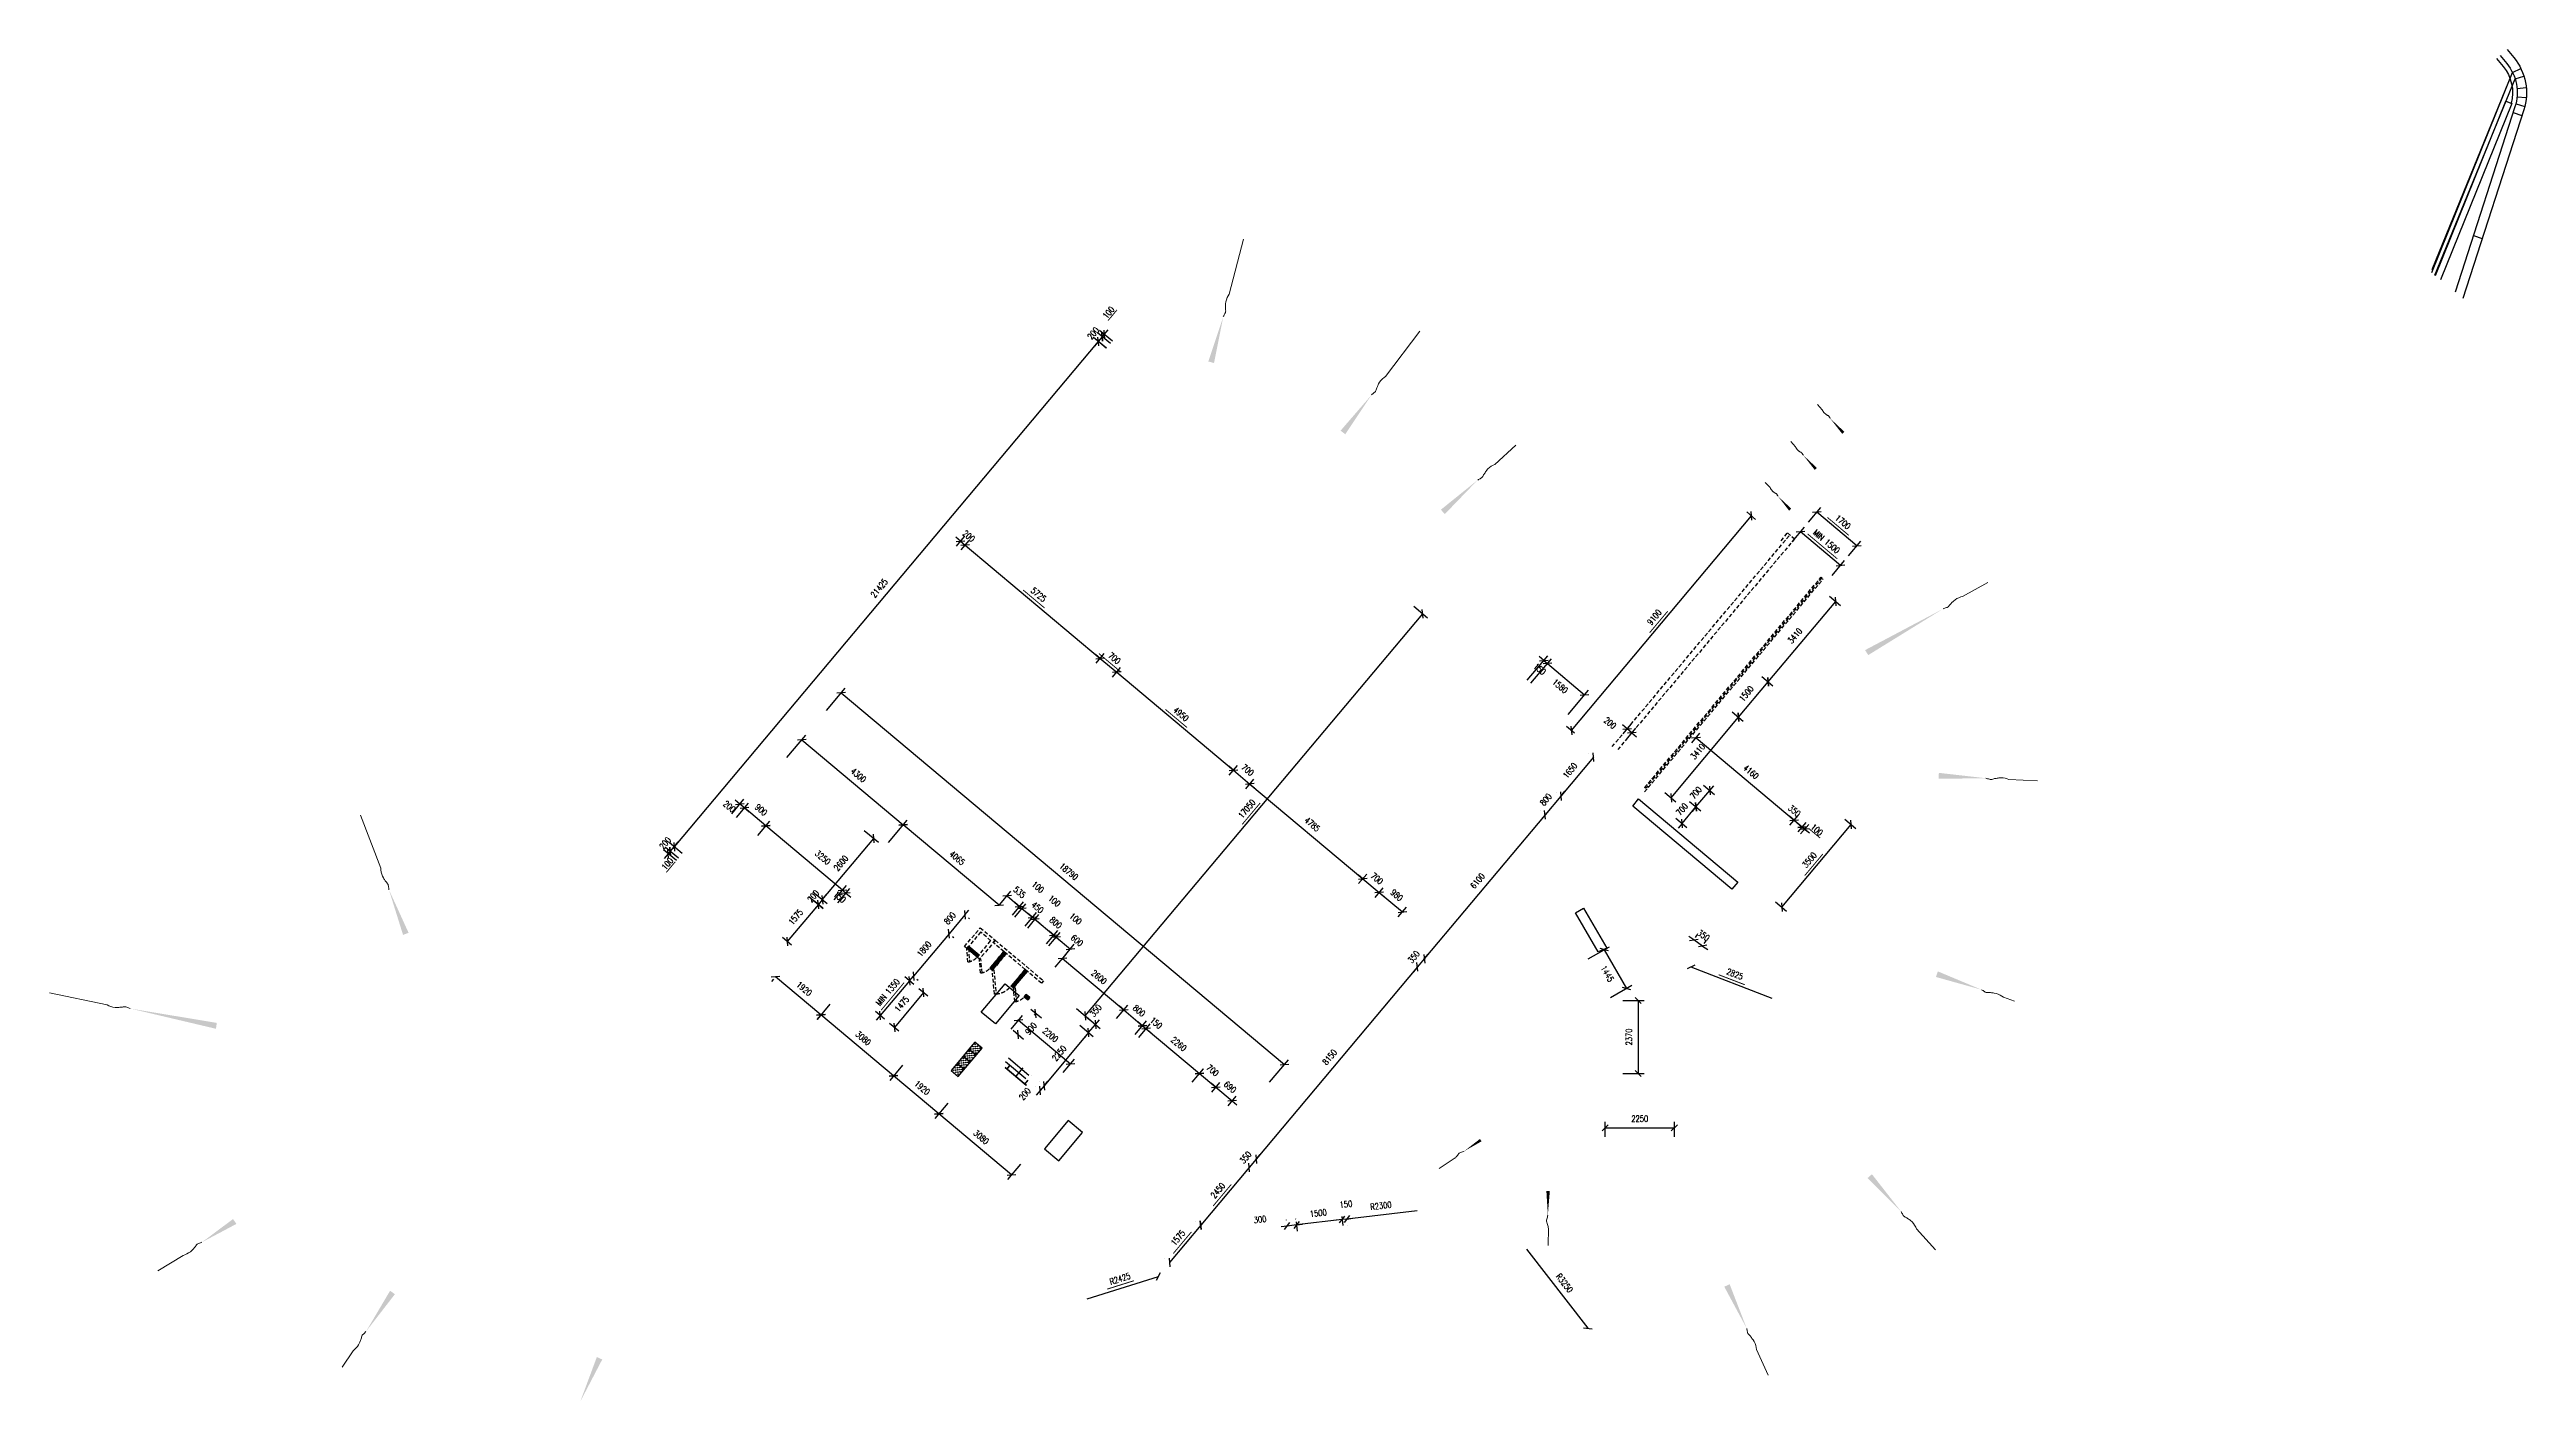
# Model space of a CAD drawing. Header units: millimetres. Extents: x 833220848 to 834439174, y 817676276 to 818025844.
# Drawn here: x 834200350 to 834280811, y 817785202 to 817829113 of the extents above; entities that cross this region are included whole.
import ezdxf

# ---------------------------------------------------------------- set-up
doc = ezdxf.new("R2010")
doc.units = ezdxf.units.MM
doc.header["$LTSCALE"] = 1000
doc.header["$MEASUREMENT"] = 0
doc.linetypes.add('HIDDEN2', pattern=[0.1875, 0.125, -0.0625])
doc.layers.add('01_Base_Plan', color=5, linetype='Continuous', lineweight=5)
doc.layers.add('VPA031_Dimension 1F', color=6, linetype='Continuous', lineweight=13)
for name, color, linetype in [('3B52X_GBP_amendmentC', 150, 'Continuous'), ('_BD Amendment C Changes', 10, 'Continuous'), ('MGD064_C160', 160, 'Continuous'), ('MGD064_C175', 175, 'Continuous'), ('MGD440', 1, 'Continuous'), ('VPA050_Marks', 1, 'Continuous'), ('VPA064_C231', 231, 'HIDDEN2'), ('VPA240_Retaining wall', 1, 'Continuous'), ('VPA520_Drainage', 8, 'Continuous')]:
    doc.layers.add(name, color=color, linetype=linetype)
doc.layers.add('fill', color=1, linetype='Continuous', plot=False)
doc.styles.add('RLP-SIMPLEX', font='SIMPLEX.shx', dxfattribs={"width": 0.8})
doc.dimstyles.new('VP-SIMPLEX_D200', dxfattribs={"dimscale": 200, "dimtxt": 1, "dimasz": 1, "dimexe": 1, "dimexo": 1, "dimgap": 1, "dimtad": 1, "dimdec": 1, "dimdsep": 46, "dimtxsty": 'RLP-SIMPLEX', "dimblk": 'OBLIQUE', "dimcen": 1, "dimclrd": 1, "dimclre": 1, "dimclrt": 256, "dimadec": 1, "dimazin": 2, "dimtfac": 1, "dimtdec": 1, "dimtix": 1, "dimtmove": 2, "dimatfit": 1, "dimfxl": 0, "dimtolj": 1, "dimtzin": 0, "dimarcsym": 0})

msp = doc.modelspace()

# ---------------------------------------------------------------- blocks, each defined once
blk = doc.blocks.new('_Oblique')
at = {"color": 0, "linetype": 'ByBlock', "lineweight": -2}
blk.add_line((-0.5, -0.5), (0.5, 0.5), dxfattribs=at)
blk = doc.blocks.new('*D34')
at = {"layer": 'VPA031_Dimension 1F', "color": 1, "lineweight": -2}
for p, q in [((834255770, 817813853), (834255481, 817814095)), ((834249785, 817806996), (834255634, 817813967)), ((834249892, 817806906), (834249631, 817807124))]:
    blk.add_line(p, q, dxfattribs=at)
at = {"layer": 'VPA031_Dimension 1F', "color": 1, "lineweight": -2, "xscale": 200, "yscale": 200, "zscale": 200}
for p, rotation in [((834255634, 817813967), 50.00000000003811), ((834249785, 817806996), 230.0000000000381)]:
    blk.add_blockref('_Oblique', p, dxfattribs=dict(at, rotation=rotation))
at = {"layer": 'VPA031_Dimension 1F', "color": 6, "insert": (834252479, 817810674), "char_height": 200, "attachment_point": 5, "rotation": 50, "style": 'RLP-SIMPLEX'}
blk.add_mtext('\\A1;9100', dxfattribs=at)
blk = doc.blocks.new('*D35')
at = {"layer": 'VPA031_Dimension 1F', "color": 1, "lineweight": -2}
for p, q in [((834256181, 817808573), (834258373, 817811185)), ((834258166, 817811359), (834258526, 817811057)), ((834255974, 817808747), (834256335, 817808444))]:
    blk.add_line(p, q, dxfattribs=at)
at = {"layer": 'VPA031_Dimension 1F', "color": 1, "lineweight": -2, "xscale": 200, "yscale": 200, "zscale": 200}
for p, rotation in [((834258373, 817811185), 50.00000000003811), ((834256181, 817808573), 230.0000000000381)]:
    blk.add_blockref('_Oblique', p, dxfattribs=dict(at, rotation=rotation))
at = {"layer": 'VPA031_Dimension 1F', "color": 6, "insert": (834257048, 817810072), "char_height": 200, "attachment_point": 5, "rotation": 50, "style": 'RLP-SIMPLEX'}
blk.add_mtext('\\A1;3410', dxfattribs=at)
blk = doc.blocks.new('*D36')
at = {"layer": 'VPA031_Dimension 1F', "color": 1, "lineweight": -2}
for p, q in [((834255217, 817807424), (834256181, 817808573)), ((834255974, 817808747), (834256335, 817808444)), ((834255010, 817807598), (834255370, 817807295))]:
    blk.add_line(p, q, dxfattribs=at)
at = {"layer": 'VPA031_Dimension 1F', "color": 1, "lineweight": -2, "xscale": 200, "yscale": 200, "zscale": 200}
for p, rotation in [((834256181, 817808573), 50.00000000003811), ((834255217, 817807424), 230.0000000000381)]:
    blk.add_blockref('_Oblique', p, dxfattribs=dict(at, rotation=rotation))
at = {"layer": 'VPA031_Dimension 1F', "color": 6, "insert": (834255469, 817808191), "char_height": 200, "attachment_point": 5, "rotation": 50, "style": 'RLP-SIMPLEX'}
blk.add_mtext('\\A1;1500', dxfattribs=at)
blk = doc.blocks.new('*D37')
at = {"layer": 'VPA031_Dimension 1F', "color": 1, "lineweight": -2}
for p, q in [((834255010, 817807598), (834255370, 817807295)), ((834253025, 817804812), (834255217, 817807424)), ((834252818, 817804985), (834253178, 817804683))]:
    blk.add_line(p, q, dxfattribs=at)
at = {"layer": 'VPA031_Dimension 1F', "color": 1, "lineweight": -2, "xscale": 200, "yscale": 200, "zscale": 200}
for p, rotation in [((834255217, 817807424), 50.00000000003811), ((834253025, 817804812), 230.0000000000381)]:
    blk.add_blockref('_Oblique', p, dxfattribs=dict(at, rotation=rotation))
at = {"layer": 'VPA031_Dimension 1F', "color": 6, "insert": (834253891, 817806311), "char_height": 200, "attachment_point": 5, "rotation": 50, "style": 'RLP-SIMPLEX'}
blk.add_mtext('\\A1;3410', dxfattribs=at)
blk = doc.blocks.new('*D38')
at = {"layer": 'VPA031_Dimension 1F', "color": 1, "lineweight": -2}
blk.add_line((834248326, 817790146), (834250323, 817787581), dxfattribs=at)
at = {"layer": 'VPA031_Dimension 1F', "color": 1, "lineweight": -2, "xscale": 200, "yscale": 200, "zscale": 200, "rotation": 307.9117209702421}
blk.add_blockref('_Oblique', (834250323, 817787581), dxfattribs=at)
at = {"layer": 'VPA031_Dimension 1F', "color": 6, "insert": (834249562, 817789048), "char_height": 200, "attachment_point": 5, "rotation": 307.91172, "style": 'RLP-SIMPLEX'}
blk.add_mtext('\\A1;R3250', dxfattribs=at)
blk = doc.blocks.new('*D39')
at = {"layer": 'VPA031_Dimension 1F', "color": 1, "lineweight": -2}
for p, q in [((834250882, 817793797), (834250882, 817794287)), ((834250882, 817794087), (834253132, 817794087)), ((834253132, 817793797), (834253132, 817794287))]:
    blk.add_line(p, q, dxfattribs=at)
at = {"layer": 'VPA031_Dimension 1F', "color": 1, "lineweight": -2, "xscale": 200, "yscale": 200, "zscale": 200, "rotation": 180}
blk.add_blockref('_Oblique', (834250882, 817794087), dxfattribs=at)
at = {"layer": 'VPA031_Dimension 1F', "color": 1, "lineweight": -2, "xscale": 200, "yscale": 200, "zscale": 200}
blk.add_blockref('_Oblique', (834253132, 817794087), dxfattribs=at)
at = {"layer": 'VPA031_Dimension 1F', "color": 6, "insert": (834252007, 817794387), "char_height": 200, "attachment_point": 5, "style": 'RLP-SIMPLEX'}
blk.add_mtext('\\A1;2250', dxfattribs=at)
blk = doc.blocks.new('*D41')
at = {"layer": 'VPA031_Dimension 1F', "color": 1, "lineweight": -2}
for p, q in [((834257488, 817813758), (834257890, 817814236)), ((834259063, 817812990), (834257761, 817814083)), ((834258791, 817812665), (834259192, 817813143))]:
    blk.add_line(p, q, dxfattribs=at)
at = {"layer": 'VPA031_Dimension 1F', "color": 1, "lineweight": -2, "xscale": 200, "yscale": 200, "zscale": 200}
for p, rotation in [((834257761, 817814083), 140.0000001216498), ((834259063, 817812990), 320.0000001216498)]:
    blk.add_blockref('_Oblique', p, dxfattribs=dict(at, rotation=rotation))
at = {"layer": 'VPA031_Dimension 1F', "color": 6, "insert": (834258605, 817813766), "char_height": 200, "attachment_point": 5, "rotation": 320, "style": 'RLP-SIMPLEX'}
blk.add_mtext('\\A1;1700', dxfattribs=at)
blk = doc.blocks.new('*D42')
at = {"layer": 'VPA031_Dimension 1F', "color": 1, "lineweight": -2}
for p, q in [((834220711, 817802770), (834220295, 817803119)), ((834220448, 817802991), (834220320, 817802838)), ((834220776, 817802847), (834220359, 817803196)), ((834220512, 817803067), (834220448, 817802991)), ((834220512, 817803067), (834220641, 817803221))]:
    blk.add_line(p, q, dxfattribs=at)
at = {"layer": 'VPA031_Dimension 1F', "color": 1, "lineweight": -2, "xscale": 200, "yscale": 200, "zscale": 200}
for p, rotation in [((834220448, 817802991), 49.99999992423017), ((834220512, 817803067), 229.9999999242302)]:
    blk.add_blockref('_Oblique', p, dxfattribs=dict(at, rotation=rotation))
at = {"layer": 'VPA031_Dimension 1F', "color": 6, "insert": (834220419, 817802665), "char_height": 200, "attachment_point": 5, "rotation": 50, "style": 'RLP-SIMPLEX'}
blk.add_mtext('\\A1;100', dxfattribs=at)
blk = doc.blocks.new('*D43')
at = {"layer": 'VPA031_Dimension 1F', "color": 1, "lineweight": -2}
for p, q in [((834234682, 817819408), (834234265, 817819757)), ((834234418, 817819629), (834234290, 817819475)), ((834234810, 817819561), (834234394, 817819910)), ((834234547, 817819782), (834234418, 817819629)), ((834234547, 817819782), (834234675, 817819935))]:
    blk.add_line(p, q, dxfattribs=at)
at = {"layer": 'VPA031_Dimension 1F', "color": 1, "lineweight": -2, "xscale": 200, "yscale": 200, "zscale": 200}
for p, rotation in [((834234418, 817819629), 49.99999999084901), ((834234547, 817819782), 229.999999990849)]:
    blk.add_blockref('_Oblique', p, dxfattribs=dict(at, rotation=rotation))
at = {"layer": 'VPA031_Dimension 1F', "color": 6, "insert": (834234253, 817819898), "char_height": 200, "attachment_point": 5, "rotation": 50, "style": 'RLP-SIMPLEX'}
blk.add_mtext('\\A1;200', dxfattribs=at)
blk = doc.blocks.new('*D44')
at = {"layer": 'VPA031_Dimension 1F', "color": 1, "lineweight": -2}
for p, q in [((834251596, 817807047), (834251443, 817807176)), ((834251463, 817806888), (834251725, 817807200)), ((834251750, 817806919), (834251596, 817807047)), ((834251616, 817806759), (834251878, 817807072)), ((834251750, 817806919), (834251903, 817806790))]:
    blk.add_line(p, q, dxfattribs=at)
at = {"layer": 'VPA031_Dimension 1F', "color": 1, "lineweight": -2, "xscale": 200, "yscale": 200, "zscale": 200}
for p, rotation in [((834251596, 817807047), 319.9999705986801), ((834251750, 817806919), 139.9999705986802)]:
    blk.add_blockref('_Oblique', p, dxfattribs=dict(at, rotation=rotation))
at = {"layer": 'VPA031_Dimension 1F', "color": 6, "insert": (834251042, 817807239), "char_height": 200, "attachment_point": 5, "rotation": 319.99997, "style": 'RLP-SIMPLEX'}
blk.add_mtext('\\A1;200', dxfattribs=at)
blk = doc.blocks.new('*D45')
at = {"layer": 'VPA031_Dimension 1F', "color": 1, "lineweight": -2}
for p, q in [((834253383, 817803977), (834253833, 817804513)), ((834253626, 817804686), (834253986, 817804384)), ((834253833, 817804513), (834253961, 817804666)), ((834253176, 817804150), (834253536, 817803848)), ((834253383, 817803977), (834253254, 817803823))]:
    blk.add_line(p, q, dxfattribs=at)
at = {"layer": 'VPA031_Dimension 1F', "color": 1, "lineweight": -2, "xscale": 200, "yscale": 200, "zscale": 200}
for p, rotation in [((834253833, 817804513), 230.0000000000381), ((834253383, 817803977), 50.00000000003811)]:
    blk.add_blockref('_Oblique', p, dxfattribs=dict(at, rotation=rotation))
at = {"layer": 'VPA031_Dimension 1F', "color": 6, "insert": (834253378, 817804437), "char_height": 200, "attachment_point": 5, "rotation": 50, "style": 'RLP-SIMPLEX'}
blk.add_mtext('\\A1;700', dxfattribs=at)
blk = doc.blocks.new('*D46')
at = {"layer": 'VPA031_Dimension 1F', "color": 1, "lineweight": -2}
for p, q in [((834254076, 817805223), (834254436, 817804920)), ((834254283, 817805049), (834254411, 817805202)), ((834253626, 817804686), (834253986, 817804384)), ((834253833, 817804513), (834253704, 817804360)), ((834253833, 817804513), (834254283, 817805049))]:
    blk.add_line(p, q, dxfattribs=at)
at = {"layer": 'VPA031_Dimension 1F', "color": 1, "lineweight": -2, "xscale": 200, "yscale": 200, "zscale": 200}
for p, rotation in [((834254283, 817805049), 230.0000000000381), ((834253833, 817804513), 50.00000000003811)]:
    blk.add_blockref('_Oblique', p, dxfattribs=dict(at, rotation=rotation))
at = {"layer": 'VPA031_Dimension 1F', "color": 6, "insert": (834253828, 817804974), "char_height": 200, "attachment_point": 5, "rotation": 50, "style": 'RLP-SIMPLEX'}
blk.add_mtext('\\A1;700', dxfattribs=at)
blk = doc.blocks.new('*D47')
at = {"layer": 'VPA031_Dimension 1F', "color": 1, "lineweight": -2}
for p, q in [((834253700, 817806598), (834253962, 817806911)), ((834253834, 817806757), (834257020, 817804083)), ((834256886, 817803924), (834257149, 817804237))]:
    blk.add_line(p, q, dxfattribs=at)
at = {"layer": 'VPA031_Dimension 1F', "color": 1, "lineweight": -2, "xscale": 200, "yscale": 200, "zscale": 200}
for p, rotation in [((834253834, 817806757), 139.9999513095965), ((834257020, 817804083), 319.9999513095966)]:
    blk.add_blockref('_Oblique', p, dxfattribs=dict(at, rotation=rotation))
at = {"layer": 'VPA031_Dimension 1F', "color": 6, "insert": (834255620, 817805650), "char_height": 200, "attachment_point": 5, "rotation": 319.99995, "style": 'RLP-SIMPLEX'}
blk.add_mtext('\\A1;4160', dxfattribs=at)
blk = doc.blocks.new('*D48')
at = {"layer": 'VPA031_Dimension 1F', "color": 1, "lineweight": -2}
for p, q in [((834257020, 817804083), (834256867, 817804212)), ((834256886, 817803924), (834257149, 817804237)), ((834257020, 817804083), (834257288, 817803859)), ((834257155, 817803699), (834257417, 817804012)), ((834257288, 817803859), (834257442, 817803730))]:
    blk.add_line(p, q, dxfattribs=at)
at = {"layer": 'VPA031_Dimension 1F', "color": 1, "lineweight": -2, "xscale": 200, "yscale": 200, "zscale": 200}
for p, rotation in [((834257020, 817804083), 319.9999832424476), ((834257288, 817803859), 139.9999832424476)]:
    blk.add_blockref('_Oblique', p, dxfattribs=dict(at, rotation=rotation))
at = {"layer": 'VPA031_Dimension 1F', "color": 6, "insert": (834257029, 817804386), "char_height": 200, "attachment_point": 5, "rotation": 319.99998, "style": 'RLP-SIMPLEX'}
blk.add_mtext('\\A1;350', dxfattribs=at)
blk = doc.blocks.new('*D49')
at = {"layer": 'VPA031_Dimension 1F', "color": 1, "lineweight": -2}
for p, q in [((834257288, 817803859), (834257135, 817803987)), ((834257155, 817803699), (834257417, 817804012)), ((834257231, 817803635), (834257494, 817803947)), ((834257365, 817803794), (834257288, 817803859)), ((834257365, 817803794), (834257518, 817803666))]:
    blk.add_line(p, q, dxfattribs=at)
at = {"layer": 'VPA031_Dimension 1F', "color": 1, "lineweight": -2, "xscale": 200, "yscale": 200, "zscale": 200}
for p, rotation in [((834257288, 817803859), 319.9999631912175), ((834257365, 817803794), 139.9999631912175)]:
    blk.add_blockref('_Oblique', p, dxfattribs=dict(at, rotation=rotation))
at = {"layer": 'VPA031_Dimension 1F', "color": 6, "insert": (834257760, 817803769), "char_height": 200, "attachment_point": 5, "rotation": 319.99996, "style": 'RLP-SIMPLEX'}
blk.add_mtext('\\A1;100', dxfattribs=at)
blk = doc.blocks.new('*D55')
at = {"layer": 'VPA031_Dimension 1F', "color": 1, "lineweight": -2}
for p, q in [((834223354, 817803586), (834223746, 817804053)), ((834226107, 817801810), (834223617, 817803900)), ((834225843, 817801496), (834226235, 817801963))]:
    blk.add_line(p, q, dxfattribs=at)
at = {"layer": 'VPA031_Dimension 1F', "color": 1, "lineweight": -2, "xscale": 200, "yscale": 200, "zscale": 200}
for p, rotation in [((834223617, 817803900), 139.9846962950167), ((834226107, 817801810), 319.9846962950168)]:
    blk.add_blockref('_Oblique', p, dxfattribs=dict(at, rotation=rotation))
at = {"layer": 'VPA031_Dimension 1F', "color": 6, "insert": (834225468, 817802870), "char_height": 200, "attachment_point": 5, "rotation": 319.9847, "style": 'RLP-SIMPLEX'}
blk.add_mtext('\\A1;3250', dxfattribs=at)
blk = doc.blocks.new('*D56')
at = {"layer": 'VPA031_Dimension 1F', "color": 1, "lineweight": -2}
for p, q in [((834222665, 817804164), (834223057, 817804631)), ((834223617, 817803900), (834222928, 817804478)), ((834223354, 817803586), (834223746, 817804053))]:
    blk.add_line(p, q, dxfattribs=at)
at = {"layer": 'VPA031_Dimension 1F', "color": 1, "lineweight": -2, "xscale": 200, "yscale": 200, "zscale": 200}
for p, rotation in [((834222928, 817804478), 139.9999998761561), ((834223617, 817803900), 319.9999998761561)]:
    blk.add_blockref('_Oblique', p, dxfattribs=dict(at, rotation=rotation))
at = {"layer": 'VPA031_Dimension 1F', "color": 6, "insert": (834223466, 817804419), "char_height": 200, "attachment_point": 5, "rotation": 320, "style": 'RLP-SIMPLEX'}
blk.add_mtext('\\A1;900', dxfattribs=at)
blk = doc.blocks.new('*D57')
at = {"layer": 'VPA031_Dimension 1F', "color": 1, "lineweight": -2}
for p, q in [((834222511, 817804293), (834222903, 817804760)), ((834222775, 817804607), (834222622, 817804735)), ((834222665, 817804164), (834223057, 817804631)), ((834222928, 817804478), (834222775, 817804607)), ((834222928, 817804478), (834223081, 817804350))]:
    blk.add_line(p, q, dxfattribs=at)
at = {"layer": 'VPA031_Dimension 1F', "color": 1, "lineweight": -2, "xscale": 200, "yscale": 200, "zscale": 200}
for p, rotation in [((834222775, 817804607), 319.9999996194786), ((834222928, 817804478), 139.9999996194786)]:
    blk.add_blockref('_Oblique', p, dxfattribs=dict(at, rotation=rotation))
at = {"layer": 'VPA031_Dimension 1F', "color": 6, "insert": (834222434, 817804526), "char_height": 200, "attachment_point": 5, "rotation": 320, "style": 'RLP-SIMPLEX'}
blk.add_mtext('\\A1;200', dxfattribs=at)
blk = doc.blocks.new('*D58')
at = {"layer": 'VPA031_Dimension 1F', "color": 1, "lineweight": -2}
for p, q in [((834232047, 817800644), (834232413, 817801080)), ((834232124, 817800580), (834232489, 817801016)), ((834232284, 817800927), (834232131, 817801055)), ((834232284, 817800927), (834232361, 817800862)), ((834232361, 817800862), (834232514, 817800734))]:
    blk.add_line(p, q, dxfattribs=at)
at = {"layer": 'VPA031_Dimension 1F', "color": 1, "lineweight": -2, "xscale": 200, "yscale": 200, "zscale": 200}
for p, rotation in [((834232284, 817800927), 319.9999991756006), ((834232361, 817800862), 139.9999991756006)]:
    blk.add_blockref('_Oblique', p, dxfattribs=dict(at, rotation=rotation))
at = {"layer": 'VPA031_Dimension 1F', "color": 6, "insert": (834232992, 817801459), "char_height": 200, "attachment_point": 5, "rotation": 320, "style": 'RLP-SIMPLEX'}
blk.add_mtext('\\A1;100', dxfattribs=at)
blk = doc.blocks.new('*D59')
at = {"layer": 'VPA031_Dimension 1F', "color": 1, "lineweight": -2}
for p, q in [((834232124, 817800580), (834232489, 817801016)), ((834232361, 817800862), (834232973, 817800348)), ((834232736, 817800066), (834233102, 817800501))]:
    blk.add_line(p, q, dxfattribs=at)
at = {"layer": 'VPA031_Dimension 1F', "color": 1, "lineweight": -2, "xscale": 200, "yscale": 200, "zscale": 200}
for p, rotation in [((834232361, 817800862), 140.0000001354142), ((834232973, 817800348), 320.0000001354142)]:
    blk.add_blockref('_Oblique', p, dxfattribs=dict(at, rotation=rotation))
at = {"layer": 'VPA031_Dimension 1F', "color": 6, "insert": (834233036, 817800753), "char_height": 200, "attachment_point": 5, "rotation": 320, "style": 'RLP-SIMPLEX'}
blk.add_mtext('\\A1;800', dxfattribs=at)
blk = doc.blocks.new('*D60')
at = {"layer": 'VPA031_Dimension 1F', "color": 1, "lineweight": -2}
for p, q in [((834233016, 817799309), (834233381, 817799745)), ((834233253, 817799592), (834235244, 817797921)), ((834235007, 817797638), (834235373, 817798074))]:
    blk.add_line(p, q, dxfattribs=at)
at = {"layer": 'VPA031_Dimension 1F', "color": 1, "lineweight": -2, "xscale": 200, "yscale": 200, "zscale": 200}
for p, rotation in [((834233253, 817799592), 139.9999999567323), ((834235244, 817797921), 319.9999999567323)]:
    blk.add_blockref('_Oblique', p, dxfattribs=dict(at, rotation=rotation))
at = {"layer": 'VPA031_Dimension 1F', "color": 6, "insert": (834234441, 817798986), "char_height": 200, "attachment_point": 5, "rotation": 320, "style": 'RLP-SIMPLEX'}
blk.add_mtext('\\A1;2600', dxfattribs=at)
blk = doc.blocks.new('*D61')
at = {"layer": 'VPA031_Dimension 1F', "color": 1, "lineweight": -2}
for p, q in [((834233995, 817797726), (834244955, 817810787)), ((834244667, 817811029), (834245108, 817810659)), ((834233708, 817797968), (834234148, 817797598))]:
    blk.add_line(p, q, dxfattribs=at)
at = {"layer": 'VPA031_Dimension 1F', "color": 1, "lineweight": -2, "xscale": 200, "yscale": 200, "zscale": 200}
for p, rotation in [((834244955, 817810787), 49.99999990921219), ((834233995, 817797726), 229.9999999092122)]:
    blk.add_blockref('_Oblique', p, dxfattribs=dict(at, rotation=rotation))
at = {"layer": 'VPA031_Dimension 1F', "color": 6, "insert": (834239245, 817804450), "char_height": 200, "attachment_point": 5, "rotation": 50, "style": 'RLP-SIMPLEX'}
blk.add_mtext('\\A1;17050', dxfattribs=at)
blk = doc.blocks.new('*D115')
at = {"layer": 'VPA031_Dimension 1F', "color": 1, "lineweight": -2}
for p, q in [((834225843, 817801496), (834226235, 817801963)), ((834226106, 817801810), (834225953, 817801939)), ((834225958, 817801400), (834226350, 817801867)), ((834226221, 817801714), (834226106, 817801810)), ((834226221, 817801714), (834226375, 817801585))]:
    blk.add_line(p, q, dxfattribs=at)
at = {"layer": 'VPA031_Dimension 1F', "color": 1, "lineweight": -2, "xscale": 200, "yscale": 200, "zscale": 200}
for p, rotation in [((834226106, 817801810), 319.9932232044468), ((834226221, 817801714), 139.9932232044468)]:
    blk.add_blockref('_Oblique', p, dxfattribs=dict(at, rotation=rotation))
at = {"layer": 'VPA031_Dimension 1F', "color": 6, "insert": (834226018, 817801588), "char_height": 200, "attachment_point": 5, "rotation": 319.99322, "style": 'RLP-SIMPLEX'}
blk.add_mtext('\\A1;150', dxfattribs=at)
blk = doc.blocks.new('*D116')
at = {"layer": 'VPA031_Dimension 1F', "color": 1, "lineweight": -2}
for p, q in [((834225701, 817798106), (834225282, 817797607)), ((834227770, 817795780), (834225410, 817797760)), ((834228060, 817796127), (834227641, 817795627))]:
    blk.add_line(p, q, dxfattribs=at)
at = {"layer": 'VPA031_Dimension 1F', "color": 1, "lineweight": -2, "xscale": 200, "yscale": 200, "zscale": 200}
for p, rotation in [((834225410, 817797760), 139.9999999525355), ((834227770, 817795780), 319.9999999525355)]:
    blk.add_blockref('_Oblique', p, dxfattribs=dict(at, rotation=rotation))
at = {"layer": 'VPA031_Dimension 1F', "color": 6, "insert": (834226783, 817797000), "char_height": 200, "attachment_point": 5, "rotation": 320, "style": 'RLP-SIMPLEX'}
blk.add_mtext('\\A1;3080', dxfattribs=at)
blk = doc.blocks.new('*D117')
at = {"layer": 'VPA031_Dimension 1F', "color": 1, "lineweight": -2}
for p, q in [((834235735, 817797027), (834236101, 817797463)), ((834235972, 817797310), (834237703, 817795857)), ((834237466, 817795575), (834237832, 817796010))]:
    blk.add_line(p, q, dxfattribs=at)
at = {"layer": 'VPA031_Dimension 1F', "color": 1, "lineweight": -2, "xscale": 200, "yscale": 200, "zscale": 200}
for p, rotation in [((834235972, 817797310), 140.000000029838), ((834237703, 817795857), 320.000000029838)]:
    blk.add_blockref('_Oblique', p, dxfattribs=dict(at, rotation=rotation))
at = {"layer": 'VPA031_Dimension 1F', "color": 6, "insert": (834237031, 817796813), "char_height": 200, "attachment_point": 5, "rotation": 320, "style": 'RLP-SIMPLEX'}
blk.add_mtext('\\A1;2260', dxfattribs=at)
blk = doc.blocks.new('*D118')
at = {"layer": 'VPA031_Dimension 1F', "color": 1, "lineweight": -2}
for p, q in [((834235007, 817797638), (834235373, 817798074)), ((834235244, 817797921), (834235091, 817798049)), ((834235244, 817797921), (834235857, 817797406)), ((834235620, 817797124), (834235986, 817797560)), ((834235857, 817797406), (834236010, 817797278))]:
    blk.add_line(p, q, dxfattribs=at)
at = {"layer": 'VPA031_Dimension 1F', "color": 1, "lineweight": -2, "xscale": 200, "yscale": 200, "zscale": 200}
for p, rotation in [((834235244, 817797921), 320.0000000250554), ((834235857, 817797406), 140.0000000250554)]:
    blk.add_blockref('_Oblique', p, dxfattribs=dict(at, rotation=rotation))
at = {"layer": 'VPA031_Dimension 1F', "color": 6, "insert": (834235744, 817797893), "char_height": 200, "attachment_point": 5, "rotation": 320, "style": 'RLP-SIMPLEX'}
blk.add_mtext('\\A1;800', dxfattribs=at)
blk = doc.blocks.new('*D119')
at = {"layer": 'VPA031_Dimension 1F', "color": 1, "lineweight": -2}
for p, q in [((834233814, 817797422), (834234254, 817797052)), ((834234101, 817797181), (834233973, 817797027)), ((834234039, 817797690), (834234479, 817797320)), ((834234101, 817797181), (834234326, 817797449)), ((834234326, 817797449), (834234455, 817797602))]:
    blk.add_line(p, q, dxfattribs=at)
at = {"layer": 'VPA031_Dimension 1F', "color": 1, "lineweight": -2, "xscale": 200, "yscale": 200, "zscale": 200}
for p, rotation in [((834234101, 817797181), 49.99999987353131), ((834234326, 817797449), 229.9999998735313)]:
    blk.add_blockref('_Oblique', p, dxfattribs=dict(at, rotation=rotation))
at = {"layer": 'VPA031_Dimension 1F', "color": 6, "insert": (834234334, 817797897), "char_height": 200, "attachment_point": 5, "rotation": 50, "style": 'RLP-SIMPLEX'}
blk.add_mtext('\\A1;350', dxfattribs=at)
blk = doc.blocks.new('*D120')
at = {"layer": 'VPA031_Dimension 1F', "color": 1, "lineweight": -2}
for p, q in [((834228060, 817796127), (834227641, 817795627)), ((834229240, 817794546), (834227770, 817795780)), ((834229531, 817794892), (834229112, 817794393))]:
    blk.add_line(p, q, dxfattribs=at)
at = {"layer": 'VPA031_Dimension 1F', "color": 1, "lineweight": -2, "xscale": 200, "yscale": 200, "zscale": 200}
for p, rotation in [((834227770, 817795780), 139.999999965578), ((834229240, 817794546), 319.999999965578)]:
    blk.add_blockref('_Oblique', p, dxfattribs=dict(at, rotation=rotation))
at = {"layer": 'VPA031_Dimension 1F', "color": 6, "insert": (834228698, 817795393), "char_height": 200, "attachment_point": 5, "rotation": 320, "style": 'RLP-SIMPLEX'}
blk.add_mtext('\\A1;1920', dxfattribs=at)
blk = doc.blocks.new('*D121')
at = {"layer": 'VPA031_Dimension 1F', "color": 1, "lineweight": -2}
for p, q in [((834229531, 817794892), (834229112, 817794393)), ((834231600, 817792566), (834229240, 817794546)), ((834231891, 817792913), (834231471, 817792413))]:
    blk.add_line(p, q, dxfattribs=at)
at = {"layer": 'VPA031_Dimension 1F', "color": 1, "lineweight": -2, "xscale": 200, "yscale": 200, "zscale": 200}
for p, rotation in [((834229240, 817794546), 139.999999913346), ((834231600, 817792566), 319.9999999133461)]:
    blk.add_blockref('_Oblique', p, dxfattribs=dict(at, rotation=rotation))
at = {"layer": 'VPA031_Dimension 1F', "color": 6, "insert": (834230613, 817793786), "char_height": 200, "attachment_point": 5, "rotation": 320, "style": 'RLP-SIMPLEX'}
blk.add_mtext('\\A1;3080', dxfattribs=at)
blk = doc.blocks.new('*D124')
at = {"layer": 'VPA031_Dimension 1F', "color": 1, "lineweight": -2}
for p, q in [((834240841, 817791037), (834240876, 817790737)), ((834242343, 817791110), (834240853, 817790936)), ((834242331, 817791212), (834242366, 817790912))]:
    blk.add_line(p, q, dxfattribs=at)
at = {"layer": 'VPA031_Dimension 1F', "color": 1, "lineweight": -2, "xscale": 200, "yscale": 200, "zscale": 200}
for p, rotation in [((834240853, 817790936), 186.6877403931084), ((834242343, 817791110), 6.687740393108347)]:
    blk.add_blockref('_Oblique', p, dxfattribs=dict(at, rotation=rotation))
at = {"layer": 'VPA031_Dimension 1F', "color": 6, "insert": (834241563, 817791321), "char_height": 200, "attachment_point": 5, "rotation": 6.68774, "style": 'RLP-SIMPLEX'}
blk.add_mtext('\\A1;1500', dxfattribs=at)
blk = doc.blocks.new('*D125')
at = {"layer": 'VPA031_Dimension 1F', "color": 1, "lineweight": -2}
for p, q in [((834240555, 817790900), (834240357, 817790876)), ((834240533, 817791087), (834240531, 817791098)), ((834240853, 817790936), (834240555, 817790900)), ((834240830, 817791123), (834240829, 817791134)), ((834240853, 817790936), (834241052, 817790959))]:
    blk.add_line(p, q, dxfattribs=at)
at = {"layer": 'VPA031_Dimension 1F', "color": 1, "lineweight": -2, "xscale": 200, "yscale": 200, "zscale": 200}
for p, rotation in [((834240555, 817790900), 6.850110670697009), ((834240853, 817790936), 186.850110670697)]:
    blk.add_blockref('_Oblique', p, dxfattribs=dict(at, rotation=rotation))
at = {"layer": 'VPA031_Dimension 1F', "color": 6, "insert": (834239672, 817791114), "char_height": 200, "attachment_point": 5, "rotation": 6.85011, "style": 'RLP-SIMPLEX'}
blk.add_mtext('\\A1;300', dxfattribs=at)
blk = doc.blocks.new('*D126')
at = {"layer": 'VPA031_Dimension 1F', "color": 1, "lineweight": -2}
for p, q in [((834242343, 817791110), (834242144, 817791087)), ((834242492, 817791128), (834242343, 817791110)), ((834242366, 817790912), (834242366, 817790912)), ((834242492, 817791128), (834242690, 817791151)), ((834242515, 817790929), (834242515, 817790929))]:
    blk.add_line(p, q, dxfattribs=at)
at = {"layer": 'VPA031_Dimension 1F', "color": 1, "lineweight": -2, "xscale": 200, "yscale": 200, "zscale": 200}
for p, rotation in [((834242343, 817791110), 6.687253157190336), ((834242492, 817791128), 186.6872531571903)]:
    blk.add_blockref('_Oblique', p, dxfattribs=dict(at, rotation=rotation))
at = {"layer": 'VPA031_Dimension 1F', "color": 6, "insert": (834242463, 817791609), "char_height": 200, "attachment_point": 5, "rotation": 6.68725, "style": 'RLP-SIMPLEX'}
blk.add_mtext('\\A1;150', dxfattribs=at)
blk = doc.blocks.new('*D127')
at = {"layer": 'VPA031_Dimension 1F', "color": 1, "lineweight": -2}
blk.add_line((834244776, 817791396), (834242492, 817791128), dxfattribs=at)
at = {"layer": 'VPA031_Dimension 1F', "color": 1, "lineweight": -2, "xscale": 200, "yscale": 200, "zscale": 200, "rotation": 186.6879846645919}
blk.add_blockref('_Oblique', (834242492, 817791128), dxfattribs=at)
at = {"layer": 'VPA031_Dimension 1F', "color": 6, "insert": (834243599, 817791560), "char_height": 200, "attachment_point": 5, "rotation": 6.68798, "style": 'RLP-SIMPLEX'}
blk.add_mtext('\\A1;R2300', dxfattribs=at)
blk = doc.blocks.new('*D128')
at = {"layer": 'VPA031_Dimension 1F', "color": 1, "lineweight": -2}
for p, q in [((834235620, 817797124), (834235986, 817797560)), ((834235857, 817797406), (834235704, 817797535)), ((834235735, 817797027), (834236101, 817797463)), ((834235857, 817797406), (834235972, 817797310)), ((834235972, 817797310), (834236125, 817797181))]:
    blk.add_line(p, q, dxfattribs=at)
at = {"layer": 'VPA031_Dimension 1F', "color": 1, "lineweight": -2, "xscale": 200, "yscale": 200, "zscale": 200}
for p, rotation in [((834235857, 817797406), 320.0000008232983), ((834235972, 817797310), 140.0000008232983)]:
    blk.add_blockref('_Oblique', p, dxfattribs=dict(at, rotation=rotation))
at = {"layer": 'VPA031_Dimension 1F', "color": 6, "insert": (834236297, 817797495), "char_height": 200, "attachment_point": 5, "rotation": 320, "style": 'RLP-SIMPLEX'}
blk.add_mtext('\\A1;150', dxfattribs=at)
blk = doc.blocks.new('*D147')
at = {"layer": 'VPA031_Dimension 1F', "color": 1, "lineweight": -2, "ltscale": 500}
for p, q in [((834224305, 817806119), (834224916, 817806848)), ((834224788, 817806695), (834228082, 817803931)), ((834227599, 817803355), (834228210, 817804084))]:
    blk.add_line(p, q, dxfattribs=at)
at = {"layer": 'VPA031_Dimension 1F', "color": 1, "lineweight": -2, "ltscale": 500, "xscale": 200, "yscale": 200, "zscale": 200}
for p, rotation in [((834224788, 817806695), 139.9999999859902), ((834228082, 817803931), 319.9999999859903)]:
    blk.add_blockref('_Oblique', p, dxfattribs=dict(at, rotation=rotation))
at = {"layer": 'VPA031_Dimension 1F', "ltscale": 500, "insert": (834226628, 817805542), "char_height": 200, "attachment_point": 5, "rotation": 320, "style": 'RLP-SIMPLEX'}
blk.add_mtext('\\A1;4300', dxfattribs=at)
blk = doc.blocks.new('*D148')
at = {"layer": 'VPA031_Dimension 1F', "color": 1, "lineweight": -2, "ltscale": 500}
for p, q in [((834231196, 817801318), (834228082, 817803931)), ((834231324, 817801471), (834231324, 817801471))]:
    blk.add_line(p, q, dxfattribs=at)
at = {"layer": 'VPA031_Dimension 1F', "color": 1, "lineweight": -2, "ltscale": 500, "xscale": 200, "yscale": 200, "zscale": 200}
for p, rotation in [((834228082, 817803931), 139.9999999975709), ((834231196, 817801318), 319.9999999975709)]:
    blk.add_blockref('_Oblique', p, dxfattribs=dict(at, rotation=rotation))
at = {"layer": 'VPA031_Dimension 1F', "ltscale": 500, "insert": (834229832, 817802854), "char_height": 200, "attachment_point": 5, "rotation": 320, "style": 'RLP-SIMPLEX'}
blk.add_mtext('\\A1;4065', dxfattribs=at)
blk = doc.blocks.new('*D149')
at = {"layer": 'VPA031_Dimension 1F', "color": 1, "lineweight": -2, "ltscale": 500}
for p, q in [((834229569, 817800396), (834228412, 817799017)), ((834229684, 817800300), (834229722, 817800267)), ((834228527, 817798921), (834228565, 817798889))]:
    blk.add_line(p, q, dxfattribs=at)
at = {"layer": 'VPA031_Dimension 1F', "color": 1, "lineweight": -2, "ltscale": 500, "xscale": 200, "yscale": 200, "zscale": 200}
for p, rotation in [((834229569, 817800396), 49.99999996525617), ((834228412, 817799017), 229.9999999652562)]:
    blk.add_blockref('_Oblique', p, dxfattribs=dict(at, rotation=rotation))
at = {"layer": 'VPA031_Dimension 1F', "ltscale": 500, "insert": (834228761, 817799899), "char_height": 200, "attachment_point": 5, "rotation": 50, "style": 'RLP-SIMPLEX'}
blk.add_mtext('\\A1;1800', dxfattribs=at)
blk = doc.blocks.new('*D150')
at = {"layer": 'VPA031_Dimension 1F', "color": 1, "lineweight": -2, "ltscale": 500}
for p, q in [((834234101, 817797181), (834232655, 817795457)), ((834233948, 817797309), (834233948, 817797309)), ((834232502, 817795585), (834232502, 817795585))]:
    blk.add_line(p, q, dxfattribs=at)
at = {"layer": 'VPA031_Dimension 1F', "color": 1, "lineweight": -2, "ltscale": 500, "xscale": 200, "yscale": 200, "zscale": 200}
for p, rotation in [((834234101, 817797181), 50.00000000407345), ((834232655, 817795457), 230.0000000040734)]:
    blk.add_blockref('_Oblique', p, dxfattribs=dict(at, rotation=rotation))
at = {"layer": 'VPA031_Dimension 1F', "ltscale": 500, "insert": (834233148, 817796512), "char_height": 200, "attachment_point": 5, "rotation": 50, "style": 'RLP-SIMPLEX'}
blk.add_mtext('\\A1;2250', dxfattribs=at)
blk = doc.blocks.new('*D151')
at = {"layer": 'VPA031_Dimension 1F', "color": 1, "lineweight": -2, "ltscale": 500}
for p, q in [((834232502, 817795585), (834232502, 817795585)), ((834232655, 817795457), (834232783, 817795610)), ((834232373, 817795432), (834232373, 817795432)), ((834232526, 817795304), (834232398, 817795150)), ((834232655, 817795457), (834232526, 817795304))]:
    blk.add_line(p, q, dxfattribs=at)
at = {"layer": 'VPA031_Dimension 1F', "color": 1, "lineweight": -2, "ltscale": 500, "xscale": 200, "yscale": 200, "zscale": 200}
for p, rotation in [((834232655, 817795457), 230.0000000034771), ((834232526, 817795304), 50.00000000347708)]:
    blk.add_blockref('_Oblique', p, dxfattribs=dict(at, rotation=rotation))
at = {"layer": 'VPA031_Dimension 1F', "ltscale": 500, "insert": (834232031, 817795189), "char_height": 200, "attachment_point": 5, "rotation": 50, "style": 'RLP-SIMPLEX'}
blk.add_mtext('\\A1;200', dxfattribs=at)
blk = doc.blocks.new('*D152')
at = {"layer": 'VPA031_Dimension 1F', "color": 1, "lineweight": -2}
for p, q in [((834232569, 817797651), (834232229, 817797936)), ((834231990, 817796961), (834231650, 817797246)), ((834231804, 817797118), (834231815, 817797131)), ((834232382, 817797807), (834232336, 817797753))]:
    blk.add_line(p, q, dxfattribs=at)
at = {"layer": 'VPA031_Dimension 1F', "color": 1, "lineweight": -2, "xscale": 200, "yscale": 200, "zscale": 200}
for p, rotation in [((834232382, 817797807), 49.99999997671735), ((834231804, 817797118), 229.9999999767174)]:
    blk.add_blockref('_Oblique', p, dxfattribs=dict(at, rotation=rotation))
at = {"layer": 'VPA031_Dimension 1F', "color": 6, "insert": (834232229, 817797313), "char_height": 200, "attachment_point": 5, "rotation": 50, "style": 'RLP-SIMPLEX'}
blk.add_mtext('\\A1;900', dxfattribs=at)
blk = doc.blocks.new('*D153')
at = {"layer": 'VPA031_Dimension 1F', "color": 1, "lineweight": -2, "ltscale": 500}
for p, q in [((834220776, 817802847), (834220359, 817803196)), ((834220512, 817803067), (834220384, 817802914)), ((834220904, 817803000), (834220488, 817803349)), ((834220512, 817803067), (834220641, 817803221)), ((834220641, 817803221), (834220770, 817803374))]:
    blk.add_line(p, q, dxfattribs=at)
at = {"layer": 'VPA031_Dimension 1F', "color": 1, "lineweight": -2, "ltscale": 500, "xscale": 200, "yscale": 200, "zscale": 200}
for p, rotation in [((834220512, 817803067), 49.99999997228871), ((834220641, 817803221), 229.9999999722887)]:
    blk.add_blockref('_Oblique', p, dxfattribs=dict(at, rotation=rotation))
at = {"layer": 'VPA031_Dimension 1F', "ltscale": 500, "insert": (834220347, 817803337), "char_height": 200, "attachment_point": 5, "rotation": 50, "style": 'RLP-SIMPLEX'}
blk.add_mtext('\\A1;200', dxfattribs=at)
blk = doc.blocks.new('*D154')
at = {"layer": 'VPA031_Dimension 1F', "color": 1, "lineweight": -2, "ltscale": 500}
for p, q in [((834234418, 817819629), (834220641, 817803221)), ((834234676, 817819412), (834234265, 817819757)), ((834220899, 817803004), (834220488, 817803349))]:
    blk.add_line(p, q, dxfattribs=at)
at = {"layer": 'VPA031_Dimension 1F', "color": 1, "lineweight": -2, "ltscale": 500, "xscale": 200, "yscale": 200, "zscale": 200}
for p, rotation in [((834234418, 817819629), 49.98083325640668), ((834220641, 817803221), 229.9808332564067)]:
    blk.add_blockref('_Oblique', p, dxfattribs=dict(at, rotation=rotation))
at = {"layer": 'VPA031_Dimension 1F', "ltscale": 500, "insert": (834227300, 817811618), "char_height": 200, "attachment_point": 5, "rotation": 49.98083, "style": 'RLP-SIMPLEX'}
blk.add_mtext('\\A1;21425', dxfattribs=at)
blk = doc.blocks.new('*D191')
at = {"layer": 'VPA031_Dimension 1F', "color": 1, "lineweight": -2}
for p, q in [((834231589, 817797299), (834231955, 817797735)), ((834231826, 817797582), (834233512, 817796168)), ((834233274, 817795885), (834233640, 817796321))]:
    blk.add_line(p, q, dxfattribs=at)
at = {"layer": 'VPA031_Dimension 1F', "color": 1, "lineweight": -2, "xscale": 200, "yscale": 200, "zscale": 200}
for p, rotation in [((834231826, 817797582), 139.9999999376256), ((834233512, 817796168), 319.9999999376256)]:
    blk.add_blockref('_Oblique', p, dxfattribs=dict(at, rotation=rotation))
at = {"layer": 'VPA031_Dimension 1F', "color": 6, "insert": (834232862, 817797105), "char_height": 200, "attachment_point": 5, "rotation": 320, "style": 'RLP-SIMPLEX'}
blk.add_mtext('\\A1;2200', dxfattribs=at)
blk = doc.blocks.new('*D192')
at = {"layer": 'VPA031_Dimension 1F', "color": 1, "lineweight": -2, "ltscale": 500}
for p, q in [((834230083, 817801009), (834230212, 817801162)), ((834229569, 817800396), (834229440, 817800243)), ((834230083, 817801009), (834229569, 817800396)), ((834230198, 817800912), (834230236, 817800880)), ((834229684, 817800300), (834229722, 817800267))]:
    blk.add_line(p, q, dxfattribs=at)
at = {"layer": 'VPA031_Dimension 1F', "color": 1, "lineweight": -2, "ltscale": 500, "xscale": 200, "yscale": 200, "zscale": 200}
for p, rotation in [((834230083, 817801009), 229.9999999297346), ((834229569, 817800396), 49.99999992973457)]:
    blk.add_blockref('_Oblique', p, dxfattribs=dict(at, rotation=rotation))
at = {"layer": 'VPA031_Dimension 1F', "ltscale": 500, "insert": (834229596, 817800895), "char_height": 200, "attachment_point": 5, "rotation": 50, "style": 'RLP-SIMPLEX'}
blk.add_mtext('\\A1;800', dxfattribs=at)
blk = doc.blocks.new('*D193')
at = {"layer": 'VPA031_Dimension 1F', "color": 1, "lineweight": -2, "ltscale": 500}
for p, q in [((834225586, 817807646), (834226198, 817808375)), ((834226069, 817808222), (834240463, 817796144)), ((834239980, 817795568), (834240592, 817796297))]:
    blk.add_line(p, q, dxfattribs=at)
at = {"layer": 'VPA031_Dimension 1F', "color": 1, "lineweight": -2, "ltscale": 500, "xscale": 200, "yscale": 200, "zscale": 200}
for p, rotation in [((834226069, 817808222), 139.9999999919662), ((834240463, 817796144), 319.9999999919663)]:
    blk.add_blockref('_Oblique', p, dxfattribs=dict(at, rotation=rotation))
at = {"layer": 'VPA031_Dimension 1F', "ltscale": 500, "insert": (834233459, 817802413), "char_height": 200, "attachment_point": 5, "rotation": 320, "style": 'RLP-SIMPLEX'}
blk.add_mtext('\\A1;18790', dxfattribs=at)
blk = doc.blocks.new('*D210')
at = {"layer": 'VPA031_Dimension 1F', "color": 1, "lineweight": -2, "ltscale": 500}
for p, q in [((834239319, 817792802), (834237744, 817790925)), ((834239166, 817792931), (834239166, 817792931)), ((834237591, 817791054), (834237591, 817791054))]:
    blk.add_line(p, q, dxfattribs=at)
at = {"layer": 'VPA031_Dimension 1F', "color": 1, "lineweight": -2, "ltscale": 500, "xscale": 200, "yscale": 200, "zscale": 200}
for p, rotation in [((834239319, 817792802), 50.0000000248752), ((834237744, 817790925), 230.0000000248752)]:
    blk.add_blockref('_Oblique', p, dxfattribs=dict(at, rotation=rotation))
at = {"layer": 'VPA031_Dimension 1F', "ltscale": 500, "insert": (834238302, 817792057), "char_height": 200, "attachment_point": 5, "rotation": 50, "style": 'RLP-SIMPLEX'}
blk.add_mtext('\\A1;2450', dxfattribs=at)
blk = doc.blocks.new('*D211')
at = {"layer": 'VPA031_Dimension 1F', "color": 1, "lineweight": -2, "ltscale": 500}
for p, q in [((834237744, 817790925), (834236732, 817789719)), ((834237591, 817791054), (834237591, 817791054)), ((834236579, 817789847), (834236579, 817789847))]:
    blk.add_line(p, q, dxfattribs=at)
at = {"layer": 'VPA031_Dimension 1F', "color": 1, "lineweight": -2, "ltscale": 500, "xscale": 200, "yscale": 200, "zscale": 200}
for p, rotation in [((834237744, 817790925), 49.99999998500549), ((834236732, 817789719), 229.9999999850055)]:
    blk.add_blockref('_Oblique', p, dxfattribs=dict(at, rotation=rotation))
at = {"layer": 'VPA031_Dimension 1F', "ltscale": 500, "insert": (834237008, 817790515), "char_height": 200, "attachment_point": 5, "rotation": 50, "style": 'RLP-SIMPLEX'}
blk.add_mtext('\\A1;1575', dxfattribs=at)
blk = doc.blocks.new('*D212')
at = {"layer": 'VPA031_Dimension 1F', "color": 1, "lineweight": -2, "ltscale": 500}
for p, q in [((834239391, 817793199), (834239391, 817793199)), ((834239544, 817793070), (834239673, 817793224)), ((834239166, 817792931), (834239166, 817792931)), ((834239319, 817792802), (834239190, 817792649)), ((834239544, 817793070), (834239319, 817792802))]:
    blk.add_line(p, q, dxfattribs=at)
at = {"layer": 'VPA031_Dimension 1F', "color": 1, "lineweight": -2, "ltscale": 500, "xscale": 200, "yscale": 200, "zscale": 200}
for p, rotation in [((834239544, 817793070), 229.9999999975992), ((834239319, 817792802), 49.99999999759921)]:
    blk.add_blockref('_Oblique', p, dxfattribs=dict(at, rotation=rotation))
at = {"layer": 'VPA031_Dimension 1F', "ltscale": 500, "insert": (834239202, 817793129), "char_height": 200, "attachment_point": 5, "rotation": 50, "style": 'RLP-SIMPLEX'}
blk.add_mtext('\\A1;350', dxfattribs=at)
blk = doc.blocks.new('*D213')
at = {"layer": 'VPA031_Dimension 1F', "color": 1, "lineweight": -2, "ltscale": 500}
for p, q in [((834244783, 817799314), (834239544, 817793070)), ((834244629, 817799442), (834244629, 817799442)), ((834239391, 817793199), (834239391, 817793199))]:
    blk.add_line(p, q, dxfattribs=at)
at = {"layer": 'VPA031_Dimension 1F', "color": 1, "lineweight": -2, "ltscale": 500, "xscale": 200, "yscale": 200, "zscale": 200}
for p, rotation in [((834244783, 817799314), 50.0000000062023), ((834239544, 817793070), 230.0000000062023)]:
    blk.add_blockref('_Oblique', p, dxfattribs=dict(at, rotation=rotation))
at = {"layer": 'VPA031_Dimension 1F', "ltscale": 500, "insert": (834241934, 817796385), "char_height": 200, "attachment_point": 5, "rotation": 50, "style": 'RLP-SIMPLEX'}
blk.add_mtext('\\A1;8150', dxfattribs=at)
blk = doc.blocks.new('*D214')
at = {"layer": 'VPA031_Dimension 1F', "color": 1, "lineweight": -2, "ltscale": 500}
for p, q in [((834245008, 817799582), (834244783, 817799314)), ((834244854, 817799710), (834244854, 817799710)), ((834245008, 817799582), (834245136, 817799735)), ((834244629, 817799442), (834244629, 817799442)), ((834244783, 817799314), (834244654, 817799160))]:
    blk.add_line(p, q, dxfattribs=at)
at = {"layer": 'VPA031_Dimension 1F', "color": 1, "lineweight": -2, "ltscale": 500, "xscale": 200, "yscale": 200, "zscale": 200}
for p, rotation in [((834245008, 817799582), 229.9999999975992), ((834244783, 817799314), 49.99999999759921)]:
    blk.add_blockref('_Oblique', p, dxfattribs=dict(at, rotation=rotation))
at = {"layer": 'VPA031_Dimension 1F', "ltscale": 500, "insert": (834244665, 817799640), "char_height": 200, "attachment_point": 5, "rotation": 50, "style": 'RLP-SIMPLEX'}
blk.add_mtext('\\A1;350', dxfattribs=at)
blk = doc.blocks.new('*D215')
at = {"layer": 'VPA031_Dimension 1F', "color": 1, "lineweight": -2, "ltscale": 500}
for p, q in [((834248776, 817804383), (834248776, 817804383)), ((834248929, 817804255), (834245008, 817799582)), ((834244854, 817799710), (834244854, 817799710))]:
    blk.add_line(p, q, dxfattribs=at)
at = {"layer": 'VPA031_Dimension 1F', "color": 1, "lineweight": -2, "ltscale": 500, "xscale": 200, "yscale": 200, "zscale": 200}
for p, rotation in [((834248929, 817804255), 49.99999999670653), ((834245008, 817799582), 229.9999999967065)]:
    blk.add_blockref('_Oblique', p, dxfattribs=dict(at, rotation=rotation))
at = {"layer": 'VPA031_Dimension 1F', "ltscale": 500, "insert": (834246738, 817802111), "char_height": 200, "attachment_point": 5, "rotation": 50, "style": 'RLP-SIMPLEX'}
blk.add_mtext('\\A1;6100', dxfattribs=at)
blk = doc.blocks.new('*D216')
at = {"layer": 'VPA031_Dimension 1F', "color": 1, "lineweight": -2, "ltscale": 500}
for p, q in [((834248776, 817804383), (834248776, 817804383)), ((834249443, 817804867), (834248929, 817804255)), ((834249290, 817804996), (834249290, 817804996)), ((834249443, 817804867), (834249571, 817805021)), ((834248929, 817804255), (834248800, 817804101))]:
    blk.add_line(p, q, dxfattribs=at)
at = {"layer": 'VPA031_Dimension 1F', "color": 1, "lineweight": -2, "ltscale": 500, "xscale": 200, "yscale": 200, "zscale": 200}
for p, rotation in [((834248929, 817804255), 50.0000001031095), ((834249443, 817804867), 230.0000001031095)]:
    blk.add_blockref('_Oblique', p, dxfattribs=dict(at, rotation=rotation))
at = {"layer": 'VPA031_Dimension 1F', "ltscale": 500, "insert": (834248956, 817804754), "char_height": 200, "attachment_point": 5, "rotation": 50, "style": 'RLP-SIMPLEX'}
blk.add_mtext('\\A1;800', dxfattribs=at)
blk = doc.blocks.new('*D217')
at = {"layer": 'VPA031_Dimension 1F', "color": 1, "lineweight": -2, "ltscale": 500}
for p, q in [((834250504, 817806131), (834249443, 817804867)), ((834250350, 817806260), (834250350, 817806260)), ((834249290, 817804996), (834249290, 817804996))]:
    blk.add_line(p, q, dxfattribs=at)
at = {"layer": 'VPA031_Dimension 1F', "color": 1, "lineweight": -2, "ltscale": 500, "xscale": 200, "yscale": 200, "zscale": 200}
for p, rotation in [((834250504, 817806131), 49.99999987052803), ((834249443, 817804867), 229.9999998705281)]:
    blk.add_blockref('_Oblique', p, dxfattribs=dict(at, rotation=rotation))
at = {"layer": 'VPA031_Dimension 1F', "ltscale": 500, "insert": (834249743, 817805692), "char_height": 200, "attachment_point": 5, "rotation": 50, "style": 'RLP-SIMPLEX'}
blk.add_mtext('\\A1;1650', dxfattribs=at)
blk = doc.blocks.new('*D218')
at = {"layer": 'VPA031_Dimension 1F', "color": 1, "lineweight": -2}
for p, q in [((834250335, 817799574), (834251027, 817799972)), ((834250854, 817799872), (834251575, 817798618)), ((834251056, 817798320), (834251748, 817798718))]:
    blk.add_line(p, q, dxfattribs=at)
at = {"layer": 'VPA031_Dimension 1F', "color": 1, "lineweight": -2, "xscale": 200, "yscale": 200, "zscale": 200}
for p, rotation in [((834250854, 817799872), 119.8991571455911), ((834251575, 817798618), 299.8991571455911)]:
    blk.add_blockref('_Oblique', p, dxfattribs=dict(at, rotation=rotation))
at = {"layer": 'VPA031_Dimension 1F', "color": 6, "insert": (834250954, 817799095), "char_height": 200, "attachment_point": 5, "rotation": 299.89916, "style": 'RLP-SIMPLEX'}
blk.add_mtext('\\A1;1445', dxfattribs=at)
blk = doc.blocks.new('*D219')
at = {"layer": 'VPA031_Dimension 1F', "color": 1, "lineweight": -2}
for p, q in [((834251454, 817798226), (834252154, 817798226)), ((834251954, 817798226), (834251954, 817795856)), ((834251454, 817795856), (834252154, 817795856))]:
    blk.add_line(p, q, dxfattribs=at)
at = {"layer": 'VPA031_Dimension 1F', "color": 1, "lineweight": -2, "xscale": 200, "yscale": 200, "zscale": 200}
for p, rotation in [((834251954, 817798226), 90), ((834251954, 817795856), 270)]:
    blk.add_blockref('_Oblique', p, dxfattribs=dict(at, rotation=rotation))
at = {"layer": 'VPA031_Dimension 1F', "color": 6, "insert": (834251654, 817797041), "char_height": 200, "attachment_point": 5, "rotation": 90, "style": 'RLP-SIMPLEX'}
blk.add_mtext('\\A1;2370', dxfattribs=at)
blk = doc.blocks.new('*D220')
at = {"layer": 'VPA031_Dimension 1F', "color": 1, "lineweight": -2}
for p, q in [((834243009, 817802181), (834242856, 817802309)), ((834242875, 817802021), (834243138, 817802334)), ((834243009, 817802181), (834243546, 817801731)), ((834243412, 817801571), (834243674, 817801884)), ((834243546, 817801731), (834243699, 817801602))]:
    blk.add_line(p, q, dxfattribs=at)
at = {"layer": 'VPA031_Dimension 1F', "color": 1, "lineweight": -2, "xscale": 200, "yscale": 200, "zscale": 200}
for p, rotation in [((834243009, 817802181), 319.9997102101137), ((834243546, 817801731), 139.9997102101137)]:
    blk.add_blockref('_Oblique', p, dxfattribs=dict(at, rotation=rotation))
at = {"layer": 'VPA031_Dimension 1F', "color": 6, "insert": (834243470, 817802186), "char_height": 200, "attachment_point": 5, "rotation": 319.99971, "style": 'RLP-SIMPLEX'}
blk.add_mtext('\\A1;700', dxfattribs=at)
blk = doc.blocks.new('*D221')
at = {"layer": 'VPA031_Dimension 1F', "color": 1, "lineweight": -2}
for p, q in [((834243412, 817801571), (834243674, 817801884)), ((834243546, 817801731), (834244296, 817801101)), ((834244162, 817800941), (834244425, 817801254))]:
    blk.add_line(p, q, dxfattribs=at)
at = {"layer": 'VPA031_Dimension 1F', "color": 1, "lineweight": -2, "xscale": 200, "yscale": 200, "zscale": 200}
for p, rotation in [((834243546, 817801731), 139.9997928803684), ((834244296, 817801101), 319.9997928803684)]:
    blk.add_blockref('_Oblique', p, dxfattribs=dict(at, rotation=rotation))
at = {"layer": 'VPA031_Dimension 1F', "color": 6, "insert": (834244114, 817801646), "char_height": 200, "attachment_point": 5, "rotation": 319.99979, "style": 'RLP-SIMPLEX'}
blk.add_mtext('\\A1;980', dxfattribs=at)
blk = doc.blocks.new('*D222')
at = {"layer": 'VPA031_Dimension 1F', "color": 1, "lineweight": -2}
for p, q in [((834239210, 817805097), (834239472, 817805410)), ((834239344, 817805257), (834243009, 817802181)), ((834242875, 817802021), (834243138, 817802334))]:
    blk.add_line(p, q, dxfattribs=at)
at = {"layer": 'VPA031_Dimension 1F', "color": 1, "lineweight": -2, "xscale": 200, "yscale": 200, "zscale": 200}
for p, rotation in [((834239344, 817805257), 139.9999575936886), ((834243009, 817802181), 319.9999575936886)]:
    blk.add_blockref('_Oblique', p, dxfattribs=dict(at, rotation=rotation))
at = {"layer": 'VPA031_Dimension 1F', "color": 6, "insert": (834241369, 817803948), "char_height": 200, "attachment_point": 5, "rotation": 319.99996, "style": 'RLP-SIMPLEX'}
blk.add_mtext('\\A1;4785', dxfattribs=at)
blk = doc.blocks.new('*D223')
at = {"layer": 'VPA031_Dimension 1F', "color": 1, "lineweight": -2}
for p, q in [((834238808, 817805706), (834238654, 817805835)), ((834238674, 817805547), (834238936, 817805860)), ((834238808, 817805706), (834239344, 817805256)), ((834239210, 817805097), (834239472, 817805410)), ((834239344, 817805256), (834239497, 817805128))]:
    blk.add_line(p, q, dxfattribs=at)
at = {"layer": 'VPA031_Dimension 1F', "color": 1, "lineweight": -2, "xscale": 200, "yscale": 200, "zscale": 200}
for p, rotation in [((834238808, 817805706), 319.9997104001603), ((834239344, 817805256), 139.9997104001603)]:
    blk.add_blockref('_Oblique', p, dxfattribs=dict(at, rotation=rotation))
at = {"layer": 'VPA031_Dimension 1F', "color": 6, "insert": (834239269, 817805711), "char_height": 200, "attachment_point": 5, "rotation": 319.99971, "style": 'RLP-SIMPLEX'}
blk.add_mtext('\\A1;700', dxfattribs=at)
blk = doc.blocks.new('*D224')
at = {"layer": 'VPA031_Dimension 1F', "color": 1, "lineweight": -2}
for p, q in [((834234882, 817808729), (834235144, 817809041)), ((834235016, 817808888), (834238808, 817805706)), ((834238674, 817805547), (834238936, 817805860))]:
    blk.add_line(p, q, dxfattribs=at)
at = {"layer": 'VPA031_Dimension 1F', "color": 1, "lineweight": -2, "xscale": 200, "yscale": 200, "zscale": 200}
for p, rotation in [((834235016, 817808888), 139.9999590223664), ((834238808, 817805706), 319.9999590223664)]:
    blk.add_blockref('_Oblique', p, dxfattribs=dict(at, rotation=rotation))
at = {"layer": 'VPA031_Dimension 1F', "color": 6, "insert": (834237104, 817807527), "char_height": 200, "attachment_point": 5, "rotation": 319.99996, "style": 'RLP-SIMPLEX'}
blk.add_mtext('\\A1;4950', dxfattribs=at)
blk = doc.blocks.new('*D225')
at = {"layer": 'VPA031_Dimension 1F', "color": 1, "lineweight": -2}
for p, q in [((834234479, 817809338), (834234326, 817809467)), ((834234345, 817809179), (834234608, 817809491)), ((834234479, 817809338), (834235016, 817808888)), ((834234882, 817808729), (834235144, 817809041)), ((834235016, 817808888), (834235169, 817808760))]:
    blk.add_line(p, q, dxfattribs=at)
at = {"layer": 'VPA031_Dimension 1F', "color": 1, "lineweight": -2, "xscale": 200, "yscale": 200, "zscale": 200}
for p, rotation in [((834234479, 817809338), 320.000289508893), ((834235016, 817808888), 140.000289508893)]:
    blk.add_blockref('_Oblique', p, dxfattribs=dict(at, rotation=rotation))
at = {"layer": 'VPA031_Dimension 1F', "color": 6, "insert": (834234940, 817809343), "char_height": 200, "attachment_point": 5, "rotation": 320.00029, "style": 'RLP-SIMPLEX'}
blk.add_mtext('\\A1;700', dxfattribs=at)
blk = doc.blocks.new('*D226')
at = {"layer": 'VPA031_Dimension 1F', "color": 1, "lineweight": -2}
for p, q in [((834229960, 817812859), (834230222, 817813171)), ((834230094, 817813018), (834234479, 817809338)), ((834234345, 817809179), (834234608, 817809491))]:
    blk.add_line(p, q, dxfattribs=at)
at = {"layer": 'VPA031_Dimension 1F', "color": 1, "lineweight": -2, "xscale": 200, "yscale": 200, "zscale": 200}
for p, rotation in [((834230094, 817813018), 139.9999644207358), ((834234479, 817809338), 319.9999644207358)]:
    blk.add_blockref('_Oblique', p, dxfattribs=dict(at, rotation=rotation))
at = {"layer": 'VPA031_Dimension 1F', "color": 6, "insert": (834232479, 817811408), "char_height": 200, "attachment_point": 5, "rotation": 319.99996, "style": 'RLP-SIMPLEX'}
blk.add_mtext('\\A1;5725', dxfattribs=at)
blk = doc.blocks.new('*D227')
at = {"layer": 'VPA031_Dimension 1F', "color": 1, "lineweight": -2}
for p, q in [((834229941, 817813147), (834229787, 817813275)), ((834229807, 817812987), (834230069, 817813300)), ((834229941, 817813147), (834230094, 817813018)), ((834229960, 817812859), (834230222, 817813171)), ((834230094, 817813018), (834230247, 817812890))]:
    blk.add_line(p, q, dxfattribs=at)
at = {"layer": 'VPA031_Dimension 1F', "color": 1, "lineweight": -2, "xscale": 200, "yscale": 200, "zscale": 200}
for p, rotation in [((834229941, 817813147), 319.9989857345358), ((834230094, 817813018), 139.9989857345358)]:
    blk.add_blockref('_Oblique', p, dxfattribs=dict(at, rotation=rotation))
at = {"layer": 'VPA031_Dimension 1F', "color": 6, "insert": (834230210, 817813312), "char_height": 200, "attachment_point": 5, "rotation": 319.99899, "style": 'RLP-SIMPLEX'}
blk.add_mtext('\\A1;200', dxfattribs=at)
blk = doc.blocks.new('*D240')
at = {"layer": 'VPA031_Dimension 1F', "color": 1, "lineweight": -2}
for p, q in [((834228741, 817798480), (834227793, 817797350)), ((834228883, 817798361), (834228588, 817798608)), ((834227935, 817797231), (834227640, 817797478))]:
    blk.add_line(p, q, dxfattribs=at)
at = {"layer": 'VPA031_Dimension 1F', "color": 1, "lineweight": -2, "xscale": 200, "yscale": 200, "zscale": 200}
for p, rotation in [((834228741, 817798480), 50.01578242801974), ((834227793, 817797350), 230.0157824280198)]:
    blk.add_blockref('_Oblique', p, dxfattribs=dict(at, rotation=rotation))
at = {"layer": 'VPA031_Dimension 1F', "color": 6, "insert": (834228037, 817798107), "char_height": 200, "attachment_point": 5, "rotation": 50.01578, "style": 'RLP-SIMPLEX'}
blk.add_mtext('\\A1;1475', dxfattribs=at)
blk = doc.blocks.new('*D241')
at = {"layer": 'VPA031_Dimension 1F', "color": 1, "lineweight": -2}
for p, q in [((834237569, 817795698), (834237832, 817796010)), ((834237703, 817795857), (834238240, 817795407)), ((834238106, 817795248), (834238368, 817795561))]:
    blk.add_line(p, q, dxfattribs=at)
at = {"layer": 'VPA031_Dimension 1F', "color": 1, "lineweight": -2, "xscale": 200, "yscale": 200, "zscale": 200}
for p, rotation in [((834237703, 817795857), 139.9997102040341), ((834238240, 817795407), 319.999710204034)]:
    blk.add_blockref('_Oblique', p, dxfattribs=dict(at, rotation=rotation))
at = {"layer": 'VPA031_Dimension 1F', "color": 6, "insert": (834238131, 817795955), "char_height": 200, "attachment_point": 5, "rotation": 319.99971, "style": 'RLP-SIMPLEX'}
blk.add_mtext('\\A1;700', dxfattribs=at)
blk = doc.blocks.new('*D242')
at = {"layer": 'VPA031_Dimension 1F', "color": 1, "lineweight": -2}
for p, q in [((834238240, 817795407), (834238086, 817795536)), ((834238106, 817795248), (834238368, 817795561)), ((834238240, 817795407), (834238768, 817794964)), ((834238634, 817794804), (834238897, 817795117)), ((834238768, 817794964), (834238921, 817794835))]:
    blk.add_line(p, q, dxfattribs=at)
at = {"layer": 'VPA031_Dimension 1F', "color": 1, "lineweight": -2, "xscale": 200, "yscale": 200, "zscale": 200}
for p, rotation in [((834238240, 817795407), 319.9997060075707), ((834238768, 817794964), 139.9997060075707)]:
    blk.add_blockref('_Oblique', p, dxfattribs=dict(at, rotation=rotation))
at = {"layer": 'VPA031_Dimension 1F', "color": 6, "insert": (834238697, 817795415), "char_height": 200, "attachment_point": 5, "rotation": 319.99971, "style": 'RLP-SIMPLEX'}
blk.add_mtext('\\A1;690', dxfattribs=at)
blk = doc.blocks.new('*D259')
at = {"layer": 'VPA031_Dimension 1F', "color": 1, "lineweight": -2}
for p, q in [((834234810, 817819561), (834234394, 817819910)), ((834234547, 817819782), (834234418, 817819629)), ((834234874, 817819638), (834234458, 817819987)), ((834234611, 817819858), (834234547, 817819782)), ((834234611, 817819858), (834234740, 817820012))]:
    blk.add_line(p, q, dxfattribs=at)
at = {"layer": 'VPA031_Dimension 1F', "color": 1, "lineweight": -2, "xscale": 200, "yscale": 200, "zscale": 200}
for p, rotation in [((834234547, 817819782), 49.99999666290599), ((834234611, 817819858), 229.999996662906)]:
    blk.add_blockref('_Oblique', p, dxfattribs=dict(at, rotation=rotation))
at = {"layer": 'VPA031_Dimension 1F', "color": 6, "insert": (834234752, 817820570), "char_height": 200, "attachment_point": 5, "rotation": 50, "style": 'RLP-SIMPLEX'}
blk.add_mtext('\\A1;100', dxfattribs=at)
blk = doc.blocks.new('*D260')
at = {"layer": 'VPA031_Dimension 1F', "color": 1, "lineweight": -2}
for p, q in [((834231702, 817800934), (834232068, 817801369)), ((834231939, 817801216), (834232284, 817800927)), ((834232047, 817800644), (834232413, 817801080))]:
    blk.add_line(p, q, dxfattribs=at)
at = {"layer": 'VPA031_Dimension 1F', "color": 1, "lineweight": -2, "xscale": 200, "yscale": 200, "zscale": 200}
for p, rotation in [((834231939, 817801216), 140.0000001216644), ((834232284, 817800927), 320.0000001216645)]:
    blk.add_blockref('_Oblique', p, dxfattribs=dict(at, rotation=rotation))
at = {"layer": 'VPA031_Dimension 1F', "color": 6, "insert": (834232443, 817801250), "char_height": 200, "attachment_point": 5, "rotation": 320, "style": 'RLP-SIMPLEX'}
blk.add_mtext('\\A1;450', dxfattribs=at)
blk = doc.blocks.new('*D261')
at = {"layer": 'VPA031_Dimension 1F', "color": 1, "lineweight": -2}
for p, q in [((834231626, 817800998), (834231991, 817801433)), ((834231702, 817800934), (834232068, 817801369)), ((834231863, 817801280), (834231709, 817801409)), ((834231863, 817801280), (834231939, 817801216)), ((834231939, 817801216), (834232093, 817801087))]:
    blk.add_line(p, q, dxfattribs=at)
at = {"layer": 'VPA031_Dimension 1F', "color": 1, "lineweight": -2, "xscale": 200, "yscale": 200, "zscale": 200}
for p, rotation in [((834231863, 817801280), 319.9999991756006), ((834231939, 817801216), 139.9999991756006)]:
    blk.add_blockref('_Oblique', p, dxfattribs=dict(at, rotation=rotation))
at = {"layer": 'VPA031_Dimension 1F', "color": 6, "insert": (834232456, 817801909), "char_height": 200, "attachment_point": 5, "rotation": 320, "style": 'RLP-SIMPLEX'}
blk.add_mtext('\\A1;100', dxfattribs=at)
blk = doc.blocks.new('*D262')
at = {"layer": 'VPA031_Dimension 1F', "color": 1, "lineweight": -2}
for p, q in [((834231216, 817801342), (834231581, 817801777)), ((834231453, 817801624), (834231863, 817801280)), ((834231626, 817800998), (834231991, 817801433))]:
    blk.add_line(p, q, dxfattribs=at)
at = {"layer": 'VPA031_Dimension 1F', "color": 1, "lineweight": -2, "xscale": 200, "yscale": 200, "zscale": 200}
for p, rotation in [((834231453, 817801624), 139.9999999953241), ((834231863, 817801280), 319.9999999953241)]:
    blk.add_blockref('_Oblique', p, dxfattribs=dict(at, rotation=rotation))
at = {"layer": 'VPA031_Dimension 1F', "color": 6, "insert": (834231860, 817801740), "char_height": 200, "attachment_point": 5, "rotation": 320, "style": 'RLP-SIMPLEX'}
blk.add_mtext('\\A1;535', dxfattribs=at)
blk = doc.blocks.new('*D263')
at = {"layer": 'VPA031_Dimension 1F', "color": 1, "lineweight": -2}
for p, q in [((834253817, 817800273), (834253876, 817800359)), ((834253762, 817800195), (834253598, 817800309)), ((834254049, 817799995), (834253762, 817800195)), ((834254049, 817799995), (834254213, 817799880)), ((834254104, 817800073), (834254163, 817800159))]:
    blk.add_line(p, q, dxfattribs=at)
at = {"layer": 'VPA031_Dimension 1F', "color": 1, "lineweight": -2, "xscale": 200, "yscale": 200, "zscale": 200}
for p, rotation in [((834253762, 817800195), 325.1199375600721), ((834254049, 817799995), 145.1199375600721)]:
    blk.add_blockref('_Oblique', p, dxfattribs=dict(at, rotation=rotation))
at = {"layer": 'VPA031_Dimension 1F', "color": 6, "insert": (834254077, 817800341), "char_height": 200, "attachment_point": 5, "rotation": 325.11994, "style": 'RLP-SIMPLEX'}
blk.add_mtext('\\A1;350', dxfattribs=at)
blk = doc.blocks.new('*D268')
at = {"layer": 'VPA031_Dimension 1F', "color": 1, "lineweight": -2}
for p, q in [((834248466, 817808528), (834249135, 817809326)), ((834249007, 817809173), (834250217, 817808157)), ((834249676, 817807513), (834250346, 817808310))]:
    blk.add_line(p, q, dxfattribs=at)
at = {"layer": 'VPA031_Dimension 1F', "color": 1, "lineweight": -2, "xscale": 200, "yscale": 200, "zscale": 200}
for p, rotation in [((834249007, 817809173), 140.0000000068375), ((834250217, 817808157), 320.0000000068375)]:
    blk.add_blockref('_Oblique', p, dxfattribs=dict(at, rotation=rotation))
at = {"layer": 'VPA031_Dimension 1F', "color": 6, "insert": (834249419, 817808435), "char_height": 200, "attachment_point": 5, "rotation": 320, "style": 'RLP-SIMPLEX'}
blk.add_mtext('\\A1;1580', dxfattribs=at)
blk = doc.blocks.new('*D269')
at = {"layer": 'VPA031_Dimension 1F', "color": 1, "lineweight": -2}
for p, q in [((834248351, 817808625), (834249020, 817809422)), ((834248466, 817808528), (834249135, 817809326)), ((834248892, 817809269), (834248739, 817809398)), ((834248892, 817809269), (834249007, 817809173)), ((834249007, 817809173), (834249160, 817809044))]:
    blk.add_line(p, q, dxfattribs=at)
at = {"layer": 'VPA031_Dimension 1F', "color": 1, "lineweight": -2, "xscale": 200, "yscale": 200, "zscale": 200}
for p, rotation in [((834248892, 817809269), 320.0000000068375), ((834249007, 817809173), 140.0000000068375)]:
    blk.add_blockref('_Oblique', p, dxfattribs=dict(at, rotation=rotation))
at = {"layer": 'VPA031_Dimension 1F', "color": 6, "insert": (834248756, 817808991), "char_height": 200, "attachment_point": 5, "rotation": 320, "style": 'RLP-SIMPLEX'}
blk.add_mtext('\\A1;150', dxfattribs=at)
blk = doc.blocks.new('*D279')
at = {"layer": 'VPA031_Dimension 1F', "color": 1, "lineweight": -2}
for p, q in [((834232813, 817800001), (834233179, 817800437)), ((834233050, 817800284), (834233510, 817799898)), ((834233273, 817799616), (834233638, 817800051))]:
    blk.add_line(p, q, dxfattribs=at)
at = {"layer": 'VPA031_Dimension 1F', "color": 1, "lineweight": -2, "xscale": 200, "yscale": 200, "zscale": 200}
for p, rotation in [((834233050, 817800284), 139.9999996602743), ((834233510, 817799898), 319.9999996602743)]:
    blk.add_blockref('_Oblique', p, dxfattribs=dict(at, rotation=rotation))
at = {"layer": 'VPA031_Dimension 1F', "color": 6, "insert": (834233725, 817800174), "char_height": 200, "attachment_point": 5, "rotation": 320, "style": 'RLP-SIMPLEX'}
blk.add_mtext('\\A1;600', dxfattribs=at)
blk = doc.blocks.new('*D280')
at = {"layer": 'VPA031_Dimension 1F', "color": 1, "lineweight": -2}
for p, q in [((834232736, 817800066), (834233102, 817800501)), ((834232813, 817800001), (834233179, 817800437)), ((834232973, 817800348), (834232820, 817800477)), ((834232973, 817800348), (834233050, 817800284)), ((834233050, 817800284), (834233203, 817800155))]:
    blk.add_line(p, q, dxfattribs=at)
at = {"layer": 'VPA031_Dimension 1F', "color": 1, "lineweight": -2, "xscale": 200, "yscale": 200, "zscale": 200}
for p, rotation in [((834232973, 817800348), 319.9999991756006), ((834233050, 817800284), 139.9999991756006)]:
    blk.add_blockref('_Oblique', p, dxfattribs=dict(at, rotation=rotation))
at = {"layer": 'VPA031_Dimension 1F', "color": 6, "insert": (834233681, 817800880), "char_height": 200, "attachment_point": 5, "rotation": 320, "style": 'RLP-SIMPLEX'}
blk.add_mtext('\\A1;100', dxfattribs=at)
blk = doc.blocks.new('*D282')
at = {"layer": 'VPA031_Dimension 1F', "color": 1, "lineweight": -2, "ltscale": 500}
for p, q in [((834223867, 817798916), (834223807, 817798844)), ((834225406, 817797763), (834223936, 817798997)), ((834225338, 817797682), (834225278, 817797610))]:
    blk.add_line(p, q, dxfattribs=at)
at = {"layer": 'VPA031_Dimension 1F', "color": 1, "lineweight": -2, "ltscale": 500, "xscale": 200, "yscale": 200, "zscale": 200}
for p, rotation in [((834223936, 817798997), 139.9999841449051), ((834225406, 817797763), 319.9999841449052)]:
    blk.add_blockref('_Oblique', p, dxfattribs=dict(at, rotation=rotation))
at = {"layer": 'VPA031_Dimension 1F', "ltscale": 500, "insert": (834224864, 817798610), "char_height": 200, "attachment_point": 5, "rotation": 319.99998, "style": 'RLP-SIMPLEX'}
blk.add_mtext('\\A1;1920', dxfattribs=at)
blk = doc.blocks.new('TACT')
at = {"layer": 'MGD440', "color": 253}
blk.add_lwpolyline([(0, 300), (0, 0), (300, 0), (300, 300)], close=True, dxfattribs=at)
for centre in [(50, 250), (50, 150), (50, 50), (100, 200), (100, 100), (150, 250), (150, 150), (150, 50), (200, 200), (200, 100), (250, 250), (250, 150), (250, 50)]:
    blk.add_circle(centre, 10, dxfattribs=at)
blk = doc.blocks.new('A$C20686288')
at = {"layer": 'MGD440', "rotation": 49.99999993321601}
for p in [(808, 497), (230, -193), (423, 37), (615, 267)]:
    blk.add_blockref('TACT', p, dxfattribs=at)
blk = doc.blocks.new('*D291')
at = {"layer": 'VPA031_Dimension 1F', "color": 1, "lineweight": -2}
blk.add_line((834234057, 817788536), (834236370, 817789264), dxfattribs=at)
at = {"layer": 'VPA031_Dimension 1F', "color": 1, "lineweight": -2, "xscale": 200, "yscale": 200, "zscale": 200, "rotation": 17.46977846901138}
blk.add_blockref('_Oblique', (834236370, 817789264), dxfattribs=at)
at = {"layer": 'VPA031_Dimension 1F', "color": 6, "insert": (834235124, 817789186), "char_height": 200, "attachment_point": 5, "rotation": 17.46978, "style": 'RLP-SIMPLEX'}
blk.add_mtext('\\A1;R2425', dxfattribs=at)
blk = doc.blocks.new('*D292')
at = {"layer": 'VPA031_Dimension 1F', "color": 1, "lineweight": -2}
blk.add_line((834256305, 817798295), (834253672, 817799312), dxfattribs=at)
at = {"layer": 'VPA031_Dimension 1F', "color": 1, "lineweight": -2, "xscale": 200, "yscale": 200, "zscale": 200, "rotation": 158.875665441939}
blk.add_blockref('_Oblique', (834253672, 817799312), dxfattribs=at)
at = {"layer": 'VPA031_Dimension 1F', "color": 6, "insert": (834255097, 817799084), "char_height": 200, "attachment_point": 5, "rotation": 338.87567, "style": 'RLP-SIMPLEX'}
blk.add_mtext('\\A1;2825', dxfattribs=at)
blk = doc.blocks.new('*D295')
at = {"layer": 'VPA031_Dimension 1F', "color": 1, "lineweight": -2}
for p, q in [((834256625, 817801256), (834258875, 817803937)), ((834258668, 817804111), (834259028, 817803809)), ((834256418, 817801430), (834256778, 817801128))]:
    blk.add_line(p, q, dxfattribs=at)
at = {"layer": 'VPA031_Dimension 1F', "color": 1, "lineweight": -2, "xscale": 200, "yscale": 200, "zscale": 200}
for p, rotation in [((834258875, 817803937), 50.00000000003811), ((834256625, 817801256), 230.0000000000381)]:
    blk.add_blockref('_Oblique', p, dxfattribs=dict(at, rotation=rotation))
at = {"layer": 'VPA031_Dimension 1F', "color": 6, "insert": (834257520, 817802789), "char_height": 200, "attachment_point": 5, "rotation": 50, "style": 'RLP-SIMPLEX'}
blk.add_mtext('\\A1;3500', dxfattribs=at)
blk = doc.blocks.new('*D296')
at = {"layer": 'VPA031_Dimension 1F', "color": 1, "lineweight": -2}
for p, q in [((834225324, 817801347), (834224312, 817800139)), ((834225466, 817801228), (834225171, 817801475)), ((834224454, 817800021), (834224159, 817800268))]:
    blk.add_line(p, q, dxfattribs=at)
at = {"layer": 'VPA031_Dimension 1F', "color": 1, "lineweight": -2, "xscale": 200, "yscale": 200, "zscale": 200}
for p, rotation in [((834225324, 817801347), 50.01477496235501), ((834224312, 817800139), 230.014774962355)]:
    blk.add_blockref('_Oblique', p, dxfattribs=dict(at, rotation=rotation))
at = {"layer": 'VPA031_Dimension 1F', "color": 6, "insert": (834224588, 817800936), "char_height": 200, "attachment_point": 5, "rotation": 50.01477, "style": 'RLP-SIMPLEX'}
blk.add_mtext('\\A1;1575', dxfattribs=at)
blk = doc.blocks.new('*D297')
at = {"layer": 'VPA031_Dimension 1F', "color": 1, "lineweight": -2, "ltscale": 500}
for p, q in [((834225016, 817801605), (834225478, 817801218)), ((834225145, 817801759), (834225606, 817801371)), ((834225324, 817801347), (834225196, 817801194)), ((834225453, 817801500), (834225324, 817801347)), ((834225453, 817801500), (834225582, 817801653))]:
    blk.add_line(p, q, dxfattribs=at)
at = {"layer": 'VPA031_Dimension 1F', "color": 1, "lineweight": -2, "ltscale": 500, "xscale": 200, "yscale": 200, "zscale": 200}
for p, rotation in [((834225324, 817801347), 49.99999995174365), ((834225453, 817801500), 229.9999999517437)]:
    blk.add_blockref('_Oblique', p, dxfattribs=dict(at, rotation=rotation))
at = {"layer": 'VPA031_Dimension 1F', "ltscale": 500, "insert": (834225159, 817801616), "char_height": 200, "attachment_point": 5, "rotation": 50, "style": 'RLP-SIMPLEX'}
blk.add_mtext('\\A1;200', dxfattribs=at)
blk = doc.blocks.new('*D298')
at = {"layer": 'VPA031_Dimension 1F', "color": 1, "lineweight": -2, "ltscale": 500}
for p, q in [((834226816, 817803750), (834227278, 817803363)), ((834225453, 817801500), (834227124, 817803492)), ((834225145, 817801759), (834225606, 817801371))]:
    blk.add_line(p, q, dxfattribs=at)
at = {"layer": 'VPA031_Dimension 1F', "color": 1, "lineweight": -2, "ltscale": 500, "xscale": 200, "yscale": 200, "zscale": 200}
for p, rotation in [((834227124, 817803492), 49.99999998118049), ((834225453, 817801500), 229.9999999811805)]:
    blk.add_blockref('_Oblique', p, dxfattribs=dict(at, rotation=rotation))
at = {"layer": 'VPA031_Dimension 1F', "ltscale": 500, "insert": (834226059, 817802689), "char_height": 200, "attachment_point": 5, "rotation": 50, "style": 'RLP-SIMPLEX'}
blk.add_mtext('\\A1;2600', dxfattribs=at)
blk = doc.blocks.new('*D303')
at = {"layer": 'VPA031_Dimension 1F', "color": 1, "lineweight": -2}
for p, q in [((834228281, 817798865), (834227334, 817797735)), ((834228423, 817798747), (834228128, 817798994)), ((834228281, 817798865), (834228410, 817799019)), ((834227475, 817797616), (834227180, 817797864)), ((834227334, 817797735), (834227205, 817797582))]:
    blk.add_line(p, q, dxfattribs=at)
at = {"layer": 'VPA031_Dimension 1F', "color": 1, "lineweight": -2, "xscale": 200, "yscale": 200, "zscale": 200}
for p, rotation in [((834228281, 817798865), 230.0157824280198), ((834227334, 817797735), 50.01578242801976)]:
    blk.add_blockref('_Oblique', p, dxfattribs=dict(at, rotation=rotation))
at = {"layer": 'VPA031_Dimension 1F', "color": 6, "insert": (834227578, 817798493), "char_height": 200, "attachment_point": 5, "rotation": 50.01578, "style": 'RLP-SIMPLEX'}
blk.add_mtext('\\A1;MIN 1350', dxfattribs=at)
blk = doc.blocks.new('*D305')
at = {"layer": 'VPA031_Dimension 1F', "color": 1, "lineweight": -2}
for p, q in [((834256958, 817813126), (834257360, 817813604)), ((834258533, 817812359), (834257231, 817813451)), ((834258261, 817812033), (834258662, 817812512))]:
    blk.add_line(p, q, dxfattribs=at)
at = {"layer": 'VPA031_Dimension 1F', "color": 1, "lineweight": -2, "xscale": 200, "yscale": 200, "zscale": 200}
for p, rotation in [((834257231, 817813451), 140.0000001216498), ((834258533, 817812359), 320.0000001216498)]:
    blk.add_blockref('_Oblique', p, dxfattribs=dict(at, rotation=rotation))
at = {"layer": 'VPA031_Dimension 1F', "color": 6, "insert": (834258075, 817813135), "char_height": 200, "attachment_point": 5, "rotation": 320, "style": 'RLP-SIMPLEX'}
blk.add_mtext('\\A1;MIN 1500', dxfattribs=at)

# ---------------------------------------------------------------- dimensions: what is measured, and where the dimension line sits
at = {"layer": 'VPA031_Dimension 1F'}
for base, p1, p2, angle, override, picture, middle in [((834234547.01, 817819781.92), (834235027.44, 817819508.94), (834234963.35, 817819432.56), 229.9999967, {"dimrnd": 5, "dimclrt": 6}, '*D259', (834234751.57, 817820570.21)), ((834251596.49, 817807047.27), (834251487.21, 817806605.89), (834251334, 817806734.45), 139.9999706, {"dimclrt": 6}, '*D44', (834251041.93, 817807238.89)), ((834222774.74, 817804606.74), (834222536, 817804011.08), (834222382.79, 817804139.64), 139.9999996, {"dimclrt": 6}, '*D57', (834222433.74, 817804526.01)), ((834257288.46, 817803858.52), (834256757.86, 817803770.67), (834257025.97, 817803545.69), 319.9999832, {"dimclrt": 6}, '*D48', (834257028.81, 817804385.6)), ((834223617.48, 817803899.53), (834225714.53, 817801342.85), (834223225.44, 817803432.57), 139.9846963, {"dimclrt": 6}, '*D55', (834225468.02, 817802870.34)), ((834257288.46, 817803858.52), (834257102.58, 817803481.41), (834257025.97, 817803545.69), 139.9999632, {"dimclrt": 6}, '*D49', (834257760.41, 817803769.29)), ((834220448.21, 817802990.78), (834220928.84, 817802718.03), (834220864.56, 817802641.42), 229.9999999, {"dimclrt": 6}, '*D42', (834220418.74, 817802665.26)), ((834226106.47, 817801809.98), (834225829.35, 817801246.48), (834225714.45, 817801342.91), 139.9932232, {"dimclrt": 6}, '*D115', (834226018.01, 817801587.88)), ((834231862.7, 817801280.27), (834231087.29, 817801188.48), (834231497.12, 817800844.59), 320, {"dimclrt": 6}, '*D262', (834231859.78, 817801739.62)), ((834231939.31, 817801215.99), (834231497.12, 817800844.59), (834231573.72, 817800780.31), 319.9999992, {"dimclrt": 6}, '*D261', (834232455.54, 817801909)), ((834232284.03, 817800926.74), (834231573.72, 817800780.31), (834231918.44, 817800491.05), 320.0000001, {"dimclrt": 6}, '*D260', (834232443.15, 817801250.12)), ((834232360.63, 817800862.46), (834231918.44, 817800491.05), (834231995.05, 817800426.77), 319.9999992, {"dimclrt": 6}, '*D58', (834232992.02, 817801458.84)), ((834233050.07, 817800283.95), (834232607.88, 817799912.54), (834232684.49, 817799848.26), 319.9999992, {"dimclrt": 6}, '*D280', (834233681.46, 817800880.33)), ((834232973.47, 817800348.23), (834231995.05, 817800426.77), (834232607.88, 817799912.54), 320.0000001, {"dimclrt": 6}, '*D59', (834233035.66, 817800752.94)), ((834233509.7, 817799898.28), (834232684.49, 817799848.26), (834233144.11, 817799462.59), 319.9999997, {"dimclrt": 6}, '*D279', (834233725.1, 817800174.43)), ((834232382.02, 817797807.13), (834232143.22, 817796832.64), (834232721.73, 817797522.08), 50, {"dimrnd": 5, "dimclrt": 6}, '*D152', (834232228.57, 817797313.36)), ((834234326.1, 817797448.63), (834233660.53, 817797550.21), (834233885.51, 817797818.33), 49.9999999, {"dimclrt": 6}, '*D119', (834234333.79, 817797897.37)), ((834235972.04, 817797309.97), (834235491.55, 817796970.7), (834235606.46, 817796874.28), 320.0000008, {"dimclrt": 6}, '*D128', (834236296.6, 817797494.52)), ((834238239.53, 817795407.31), (834237440.8, 817795544.43), (834237977.03, 817795094.47), 319.9997102, {"dimclrt": 6}, '*D241', (834238131.4, 817795954.94)), ((834242342.76, 817791110.19), (834242491.75, 817791127.68), (834242342.76, 817791110.21), 186.6872532, {"dimclrt": 6}, '*D126', (834242462.91, 817791609.13)), ((834240555.11, 817790899.73), (834240854.3, 817790924.4), (834240556.44, 817790888.62), 186.8501107, {"dimclrt": 6}, '*D125', (834239671.81, 817791113.81))]:
    dim = msp.add_linear_dim(base=base, p1=p1, p2=p2, angle=angle, dimstyle='VP-SIMPLEX_D200', override=override, dxfattribs=at)
    dim.commit()
    dim.dimension.update_dxf_attribs({"geometry": picture, "text_midpoint": middle, "dimtype": 161})
at = {"layer": 'VPA031_Dimension 1F', "ltscale": 500}
for p1, p2, distance, picture, middle in [((834234829.12, 817819283.74), (834221051.9, 817802875.84), -536.33, '*D154', (834227300.02, 817811617.59)), ((834225457.35, 817807492.61), (834239851.33, 817795414.63), 951.77, '*D193', (834233458.96, 817802412.54)), ((834224176.01, 817805965.57), (834227470, 817803201.58), 951.77, '*D147', (834226627.63, 817805542.48)), ((834250503.52, 817806131.35), (834249442.91, 817804867.37), 0, '*D217', (834249743.4, 817805692.2)), ((834248928.71, 817804254.57), (834245007.68, 817799581.67), 0, '*D215', (834246738.38, 817802110.96)), ((834249442.91, 817804867.37), (834248928.71, 817804254.57), 0, '*D216', (834248956, 817804753.81)), ((834220928.84, 817802718.03), (834221057.39, 817802871.24), 543.5, '*D153', (834220346.96, 817803336.82)), ((834224991.48, 817801887.24), (834226662.73, 817803878.95), -602.54, '*D298', (834226058.87, 817802688.63)), ((834231195.76, 817801317.75), (834228081.78, 817803930.68), 0, '*D148', (834229831.61, 817802854.03)), ((834224991.48, 817801887.24), (834224862.93, 817801734.03), 602.54, '*D297', (834225158.96, 817801616.17)), ((834230044.89, 817801040.99), (834229530.66, 817800428.15), 50, '*D192', (834229596.27, 817800895.27)), ((834229530.66, 817800428.15), (834228373.64, 817799049.27), 50, '*D149', (834228760.64, 817799899.41)), ((834245007.68, 817799581.67), (834244782.71, 817799313.56), 0, '*D214', (834244665.38, 817799640.45)), ((834225466.81, 817797835.06), (834223996, 817799069.21), 93.95, '*D282', (834224863.85, 817798609.98)), ((834244782.71, 817799313.56), (834239543.99, 817793070.3), 0, '*D213', (834241933.54, 817796384.76)), ((834234101.12, 817797180.51), (834232654.85, 817795456.91), 0, '*D150', (834233148.17, 817796511.55)), ((834239543.99, 817793070.3), (834239319.01, 817792802.18), 0, '*D212', (834239201.69, 817793129.08)), ((834239319.01, 817792802.18), (834237744.18, 817790925.37), 0, '*D210', (834238301.79, 817792056.61)), ((834237744.18, 817790925.37), (834236731.79, 817789718.85), 0, '*D211', (834237008.18, 817790514.95))]:
    dim = msp.add_aligned_dim(p1=p1, p2=p2, distance=distance, dimstyle='VP-SIMPLEX_D200', dxfattribs=at)
    dim.commit()
    dim.dimension.update_dxf_attribs({"geometry": picture, "text_midpoint": middle})
at = {"layer": 'VPA031_Dimension 1F'}
for p1, p2, distance, override, picture, middle in [((834234963.28, 817819432.48), (834234834.72, 817819279.27), -543.5, {"dimclrt": 6}, '*D43', (834234252.85, 817819898.06)), ((834258661.98, 817812511.76), (834257359.72, 817813604.48), -624.53, {"dimclrt": 6}, '*D41', (834258605.13, 817813766.35)), ((834229678.13, 817812833.88), (834229831.33, 817812705.32), 408.38, {"dimclrt": 6}, '*D227', (834230210.08, 817813312.25)), ((834229831.34, 817812705.32), (834234216.94, 817809025.36), 408.38, {"dimclrt": 6}, '*D226', (834232479.48, 817811408)), ((834233554.51, 817798096.07), (834244514.04, 817811157.13), -575.15, {"dimclrt": 6}, '*D61', (834239245.05, 817804449.74)), ((834234216.94, 817809025.36), (834234753.17, 817808575.41), 408.38, {"dimclrt": 6}, '*D225', (834234940.39, 817809343.04)), ((834234753.17, 817808575.41), (834238545.09, 817805393.61), 408.38, {"dimclrt": 6}, '*D224', (834237104.47, 817807527.17)), ((834253571.11, 817806444.66), (834256757.86, 817803770.67), 408.36, {"dimclrt": 6}, '*D47', (834255619.81, 817805650.3)), ((834238545.09, 817805393.61), (834239081.32, 817804943.66), 408.38, {"dimclrt": 6}, '*D223', (834239268.55, 817805711.29)), ((834239081.32, 817804943.66), (834242746.84, 817801867.92), 408.38, {"dimclrt": 6}, '*D222', (834241369.42, 817803948.45)), ((834223225.44, 817803432.57), (834222536, 817804011.08), -609.76, {"dimclrt": 6}, '*D56', (834223465.5, 817804418.75)), ((834242746.84, 817801867.92), (834243283.07, 817801417.97), 408.38, {"dimclrt": 6}, '*D220', (834243470.3, 817802185.6)), ((834225619.33, 817801099.34), (834224606.92, 817799892.17), -384.82, {"dimrnd": 5, "dimclrt": 6}, '*D296', (834224588.41, 817800935.81)), ((834243283.07, 817801417.97), (834244033.79, 817800788.03), 408.38, {"dimclrt": 6}, '*D221', (834244113.77, 817801645.65)), ((834253989.34, 817799909.23), (834253702.21, 817800109.39), -104.39, {"dimclrt": 6}, '*D263', (834254077.03, 817800341.06)), ((834232887, 817799156.17), (834234878.72, 817797484.93), 568.75, {"dimclrt": 6}, '*D60', (834234441.28, 817798986.05)), ((834250161.28, 817799473.85), (834250882.36, 817798219.81), 798.52, {"dimrnd": 5, "dimclrt": 6}, '*D218', (834250953.99, 817799095.33)), ((834228188.95, 817796279.77), (834225829.53, 817798259.55), 652.28, {"dimclrt": 6}, '*D116', (834226782.8, 817796999.8)), ((834229035.93, 817798232.42), (834228088.15, 817797102.27), -384.85, {"dimrnd": 5, "dimclrt": 6}, '*D240', (834228037.3, 817798107.41)), ((834234878.72, 817797484.93), (834235491.55, 817796970.7), 568.75, {"dimclrt": 6}, '*D118', (834235743.55, 817797893.31)), ((834231460.64, 817797146.28), (834233145.94, 817795732.15), 568.75, {"dimclrt": 6}, '*D191', (834232861.71, 817797104.72)), ((834235606.46, 817796874.28), (834237337.72, 817795421.58), 568.75, {"dimclrt": 6}, '*D117', (834237030.51, 817796813.43)), ((834229659.75, 817795045.62), (834228188.95, 817796279.77), 652.28, {"dimclrt": 6}, '*D120', (834228697.91, 817795392.83)), ((834237977.03, 817795094.47), (834238505.6, 817794650.95), 408.38, {"dimclrt": 6}, '*D242', (834238696.65, 817795415.36)), ((834232019.17, 817793065.83), (834229659.75, 817795045.62), 652.28, {"dimclrt": 6}, '*D121', (834230613.02, 817793785.86)), ((834242307.58, 817791410.26), (834240817.8, 817791235.58), 302.1, {"dimclrt": 6}, '*D124', (834241562.93, 817791320.83))]:
    dim = msp.add_aligned_dim(p1=p1, p2=p2, distance=distance, dimstyle='VP-SIMPLEX_D200', override=override, dxfattribs=at)
    dim.commit()
    dim.dimension.update_dxf_attribs({"geometry": picture, "text_midpoint": middle})
for base, p1, p2, angle, picture, middle in [((834255633.87, 817813966.77), (834250045.28, 817806776.94), (834255922.76, 817813724.35), 50.0000035, '*D34', (834252479.37, 817810674.1)), ((834258373.27, 817811185.14), (834255821.11, 817808875.21), (834258013.02, 817811487.42), 50.0000035, '*D35', (834257047.5, 817810071.87)), ((834249006.74, 817809172.61), (834248222.62, 817808471.49), (834248337.53, 817808375.07), 140, '*D269', (834248756.45, 817808991.01)), ((834250217.09, 817808157), (834248337.53, 817808375.07), (834249547.88, 817807359.47), 140, '*D268', (834249419.08, 817808434.99)), ((834256181.36, 817808572.92), (834254856.93, 817807726.14), (834255821.11, 817808875.21), 50.0000035, '*D36', (834255469.46, 817808191.23)), ((834255217.18, 817807423.86), (834252665.03, 817805113.93), (834254856.93, 817807726.14), 50.0000035, '*D37', (834253891.42, 817806310.59)), ((834254282.57, 817805049), (834253472.37, 817804815.06), (834253922.32, 817805351.29), 50.0000035, '*D46', (834253827.79, 817804973.72)), ((834253832.62, 817804512.77), (834253022.42, 817804278.83), (834253472.37, 817804815.06), 50.0000035, '*D45', (834253377.83, 817804437.49)), ((834258874.57, 817803937.21), (834256264.56, 817801558.34), (834258514.32, 817804239.5), 50.0000035, '*D295', (834257519.88, 817802789.47)), ((834251953.92, 817795855.77), (834251253.84, 817798225.73), (834251253.84, 817795855.77), 90, '*D219', (834251653.92, 817797040.75))]:
    dim = msp.add_linear_dim(base=base, p1=p1, p2=p2, angle=angle, dimstyle='VP-SIMPLEX_D200', override={"dimclrt": 6}, dxfattribs=at)
    dim.commit()
    dim.dimension.update_dxf_attribs({"geometry": picture, "text_midpoint": middle})
for p1, p2, distance, text, override, picture, middle in [((834258131.99, 817811880.13), (834256829.73, 817812972.86), -624.53, 'MIN 1500', {"dimclrt": 6}, '*D305', (834258075.13, 817813134.73)), ((834228576.31, 817798618.09), (834227628.53, 817797487.94), -384.85, 'MIN 1350', {"dimrnd": 5, "dimclrt": 6}, '*D303', (834227577.67, 817798493.09))]:
    dim = msp.add_aligned_dim(p1=p1, p2=p2, distance=distance, text=text, dimstyle='VP-SIMPLEX_D200', override=override, dxfattribs=at)
    dim.commit()
    dim.dimension.update_dxf_attribs({"geometry": picture, "text_midpoint": middle})
dim = msp.add_radius_dim(center=(834256304.91, 817798295.25), mpoint=(834253672.03, 817799312.48), text='2825', dimstyle='VP-SIMPLEX_D200', override={"dimclrt": 6}, dxfattribs=at)
dim.commit()
dim.dimension.update_dxf_attribs({"geometry": '*D292', "text_midpoint": (834255096.59, 817799083.7)})
at = {"layer": 'VPA031_Dimension 1F', "ltscale": 500}
dim = msp.add_linear_dim(base=(834232526.29, 817795303.71), p1=(834232654.85, 817795456.91), p2=(834232526.29, 817795303.71), angle=230, dimstyle='VP-SIMPLEX_D200', dxfattribs=at)
dim.commit()
dim.dimension.update_dxf_attribs({"geometry": '*D151', "text_midpoint": (834232030.89, 817795188.72), "dimtype": 161})
at = {"layer": 'VPA031_Dimension 1F'}
dim = msp.add_linear_dim(base=(834253132.36, 817794086.74), p1=(834250882.36, 817793596.6), p2=(834253132.36, 817793596.6), dimstyle='VP-SIMPLEX_D200', override={"dimclrt": 6}, dxfattribs=at)
dim.commit()
dim.dimension.update_dxf_attribs({"geometry": '*D39', "text_midpoint": (834252007.36, 817794386.74)})
for center, mpoint, picture, middle in [((834244776.07, 817791395.52), (834242491.75, 817791127.66), '*D127', (834243598.97, 817791559.55)), ((834248326.4, 817790145.58), (834250323.36, 817787581.46), '*D38', (834249561.57, 817789047.85)), ((834234057.33, 817788536.3), (834236370.48, 817789264.29), '*D291', (834235123.85, 817789186.45))]:
    dim = msp.add_radius_dim(center=center, mpoint=mpoint, dimstyle='VP-SIMPLEX_D200', override={"dimclrt": 6}, dxfattribs=at)
    dim.commit()
    dim.dimension.update_dxf_attribs({"geometry": picture, "text_midpoint": middle})

# ---------------------------------------------------------------- hatches: boundary and pattern name
at = {"layer": 'MGD064_C160', "ltscale": 500}
h = msp.add_hatch(color=256, dxfattribs=at)
h.dxf.hatch_style = 1
h.paths.add_polyline_path([(834231350.85, 817799814.62), (834230898.75, 817799280.19), (834230976.92, 817799214.06), (834231427.45, 817799750.34), (834231350.85, 817799814.62)])
h = msp.add_hatch(color=256, dxfattribs=at)
h.dxf.hatch_style = 1
h.paths.add_polyline_path([(834232040.29, 817799236.11), (834231590.34, 817798699.88), (834231666.94, 817798635.6), (834232116.89, 817799171.83)])
h = msp.add_hatch(color=256, dxfattribs=at)
h.dxf.hatch_style = 1
h.paths.add_polyline_path([(834232190.85, 817798326.53), (834232075.94, 817798422.95), (834232011.66, 817798346.34), (834232126.57, 817798249.93), (834232190.85, 817798326.53)])
at = {"layer": 'MGD064_C175', "ltscale": 500}
h = msp.add_hatch(color=256, dxfattribs=at)
h.dxf.hatch_style = 1
h.paths.add_polyline_path([(834230479.49, 817799631.82), (834230543.77, 817799708.43), (834230210.44, 817799988.12), (834230146.26, 817799911.44)])

# ---------------------------------------------------------------- linework, layer by layer
at = {"layer": '01_Base_Plan'}
for p, q in [((834238668.82, 817821164.65), (834239139.34, 817822949.85)), ((834243749.27, 817818492.3), (834244867.63, 817819961.18)), ((834257937.6, 817817409.41), (834257781.75, 817817579.6)), ((834247295.96, 817815637.17), (834247976.71, 817816260.6)), ((834257065.36, 817816210.89), (834256909.51, 817816381.08)), ((834256241.44, 817814882.74), (834256085.58, 817815052.93)), ((834262494.16, 817811348.08), (834263317.88, 817811797.62)), ((834264000.27, 817805406.69), (834264922.17, 817805360.01)), ((834211106.57, 817802523.75), (834210445.92, 817804247.66)), ((834202223.17, 817798079.88), (834200349.6, 817798473.59)), ((834263817.87, 817798329.95), (834264185.41, 817798202.45)), ((834246012.91, 817793114.31), (834245492.94, 817792765.37)), ((834249040.42, 817790825.65), (834249036.4, 817790271.81)), ((834260995, 817790812.29), (834261608.83, 817790122.88)), ((834204686.76, 817789946.96), (834203872.4, 817789443.82)), ((834210208.74, 817786850.09), (834209850.58, 817786320.83)), ((834255795.89, 817786894.19), (834256182.57, 817786055.99))]:
    msp.add_line(p, q, dxfattribs=at)
at = {"layer": '01_Base_Plan', "flags": 128}
for points in [[(834238478.04, 817820440.28), (834238491.61, 817820465.76), (834238504.2, 817820491.48), (834238517.76, 817820516.95), (834238531.32, 817820542.43), (834238544.88, 817820567.91), (834238553.59, 817820594.59), (834238555.51, 817820622.97), (834238553.54, 817820652.32), (834238550.85, 817820682.87), (834238548.89, 817820712.22), (834238549.83, 817820740.84), (834238550.78, 817820769.46), (834238551.73, 817820798.08), (834238552.67, 817820826.7), (834238553.86, 817820856.29), (834238561.81, 817820921.3), (834238581.65, 817820988.49), (834238608.27, 817821054), (834238637.81, 817821114.66), (834238668.82, 817821164.65)], [(834243295.63, 817817896.22), (834243317.91, 817817914.56), (834243339.39, 817817933.5), (834243361.68, 817817951.84), (834243383.96, 817817970.18), (834243406.25, 817817988.52), (834243424.51, 817818009.84), (834243437.15, 817818035.32), (834243446.57, 817818063.18), (834243455.79, 817818092.44), (834243465.21, 817818120.3), (834243477.05, 817818146.37), (834243488.89, 817818172.45), (834243500.72, 817818198.52), (834243512.56, 817818224.6), (834243524.99, 817818251.48), (834243557.23, 817818308.48), (834243601.29, 817818362.96), (834243650.97, 817818413.28), (834243701.49, 817818458), (834243749.27, 817818492.3)], [(834258190.61, 817817133.25), (834258183.56, 817817145.85), (834258176.15, 817817158.1), (834258169.11, 817817170.69), (834258162.06, 817817183.29), (834258155.02, 817817195.88), (834258146.15, 817817206.76), (834258134.74, 817817215.24), (834258121.87, 817817222.36), (834258108.29, 817817229.49), (834258095.42, 817817236.6), (834258083.64, 817817244.74), (834258071.86, 817817252.88), (834258060.08, 817817261.02), (834258048.3, 817817269.16), (834258036.18, 817817277.66), (834258010.99, 817817298.59), (834257988.1, 817817325.11), (834257967.76, 817817354.02), (834257950.24, 817817382.85), (834257937.6, 817817409.41)], [(834246743.64, 817815131.16), (834246768.83, 817815145.25), (834246793.33, 817815160.07), (834246818.52, 817815174.16), (834246843.71, 817815188.25), (834246868.89, 817815202.34), (834246890.66, 817815220.08), (834246907.62, 817815242.91), (834246921.84, 817815268.65), (834246936.11, 817815295.81), (834246950.34, 817815321.55), (834246966.61, 817815345.11), (834246982.89, 817815368.66), (834246999.17, 817815392.22), (834247015.45, 817815415.78), (834247032.46, 817815440.02), (834247074.32, 817815490.39), (834247127.35, 817815536.18), (834247185.18, 817815576.87), (834247242.84, 817815611.9), (834247295.96, 817815637.17)], [(834257318.37, 817815934.73), (834257311.32, 817815947.32), (834257303.91, 817815959.58), (834257296.87, 817815972.17), (834257289.82, 817815984.76), (834257282.78, 817815997.36), (834257273.91, 817816008.24), (834257262.5, 817816016.72), (834257249.62, 817816023.83), (834257236.05, 817816030.97), (834257223.17, 817816038.08), (834257211.4, 817816046.22), (834257199.62, 817816054.36), (834257187.84, 817816062.5), (834257176.06, 817816070.64), (834257163.94, 817816079.14), (834257138.75, 817816100.07), (834257115.86, 817816126.59), (834257095.52, 817816155.5), (834257078, 817816184.33), (834257065.36, 817816210.89)], [(834256494.44, 817814606.58), (834256487.39, 817814619.17), (834256479.98, 817814631.42), (834256472.94, 817814644.02), (834256465.89, 817814656.61), (834256458.85, 817814669.21), (834256449.98, 817814680.09), (834256438.57, 817814688.57), (834256425.7, 817814695.68), (834256412.12, 817814702.81), (834256399.25, 817814709.93), (834256387.47, 817814718.07), (834256375.69, 817814726.21), (834256363.91, 817814734.35), (834256352.13, 817814742.48), (834256340.01, 817814750.99), (834256314.82, 817814771.92), (834256291.93, 817814798.43), (834256271.59, 817814827.35), (834256254.07, 817814856.18), (834256241.44, 817814882.74)], [(834261861.63, 817810946.82), (834261888.9, 817810956.27), (834261915.63, 817810966.56), (834261942.9, 817810976.02), (834261970.17, 817810985.47), (834261997.44, 817810994.92), (834262021.97, 817811008.56), (834262042.68, 817811028.06), (834262061.2, 817811050.91), (834262080.01, 817811075.14), (834262098.53, 817811097.99), (834262118.69, 817811118.33), (834262138.85, 817811138.66), (834262159.01, 817811159), (834262179.17, 817811179.34), (834262200.16, 817811200.22), (834262250.2, 817811242.47), (834262310.45, 817811278.24), (834262374.52, 817811308.15), (834262437.43, 817811332.53), (834262494.16, 817811348.08)], [(834263252.15, 817805444.42), (834263279.87, 817805436.38), (834263307.63, 817805429.35), (834263335.35, 817805421.32), (834263363.07, 817805413.29), (834263390.8, 817805405.25), (834263418.7, 817805402.22), (834263446.87, 817805406.18), (834263475.18, 817805414.14), (834263504.53, 817805423.06), (834263532.85, 817805431.01), (834263561.05, 817805435.97), (834263589.25, 817805440.93), (834263617.46, 817805445.89), (834263645.66, 817805450.85), (834263674.86, 817805455.77), (834263740.11, 817805461.36), (834263809.95, 817805455.77), (834263879.54, 817805443.18), (834263944.97, 817805426.75), (834264000.27, 817805406.69)], [(834211374.76, 817801824.34), (834211370.89, 817801852.94), (834211366.09, 817801881.17), (834211362.22, 817801909.77), (834211358.35, 817801938.37), (834211354.48, 817801966.97), (834211345.96, 817801993.72), (834211330.95, 817802017.88), (834211312.21, 817802040.55), (834211292.18, 817802063.78), (834211273.45, 817802086.46), (834211257.5, 817802110.24), (834211241.56, 817802134.03), (834211225.61, 817802157.81), (834211209.67, 817802181.6), (834211193.35, 817802206.31), (834211161.84, 817802263.72), (834211138.69, 817802329.85), (834211122.05, 817802398.58), (834211110.6, 817802465.07), (834211106.57, 817802523.75)], [(834202963.5, 817797965.8), (834202936.75, 817797976.62), (834202909.85, 817797986.46), (834202883.1, 817797997.29), (834202856.35, 817798008.11), (834202829.59, 817798018.94), (834202802.14, 817798024.82), (834202773.72, 817798023.76), (834202744.74, 817798018.74), (834202714.63, 817798012.87), (834202685.65, 817798007.85), (834202657.09, 817798005.81), (834202628.53, 817798003.76), (834202599.96, 817798001.71), (834202571.4, 817797999.66), (834202541.85, 817797997.76), (834202476.37, 817797998.87), (834202407.47, 817798011.58), (834202339.54, 817798031.22), (834202276.12, 817798054.26), (834202223.17, 817798079.88)], [(834263110.14, 817798575.32), (834263134.51, 817798559.86), (834263159.19, 817798545.35), (834263183.56, 817798529.89), (834263207.93, 817798514.43), (834263232.31, 817798498.96), (834263258.25, 817798488.25), (834263286.4, 817798484.18), (834263315.81, 817798483.9), (834263346.48, 817798484.26), (834263375.89, 817798483.98), (834263404.36, 817798480.86), (834263432.82, 817798477.73), (834263461.29, 817798474.61), (834263489.75, 817798471.49), (834263519.17, 817798468.05), (834263583.38, 817798455.17), (834263648.87, 817798430.28), (834263712.16, 817798398.74), (834263770.39, 817798364.67), (834263817.87, 817798329.95)], [(834246300.66, 817793329.65), (834246273.64, 817793319.51), (834246247.19, 817793308.54), (834246220.17, 817793298.39), (834246193.15, 817793288.24), (834246166.13, 817793278.1), (834246141.96, 817793263.84), (834246121.75, 817793243.82), (834246103.82, 817793220.5), (834246085.64, 817793195.8), (834246067.71, 817793172.48), (834246048.07, 817793151.64), (834246028.44, 817793130.8), (834246008.81, 817793109.95), (834246003.09, 817793103.89)], [(834249021.22, 817791256.51), (834249013.03, 817791222.86), (834249006.04, 817791189.21), (834248997.86, 817791155.56), (834248989.67, 817791121.91), (834248981.48, 817791088.26), (834248979.29, 817791054.64), (834248985.5, 817791021.08), (834248996.51, 817790987.55), (834249008.73, 817790952.82), (834249019.74, 817790919.29), (834249027.15, 817790885.74), (834249034.56, 817790852.18), (834249041.97, 817790818.63), (834249044.13, 817790808.87)], [(834260496.78, 817791371.65), (834260510.52, 817791346.26), (834260524.99, 817791321.56), (834260538.73, 817791296.17), (834260552.46, 817791270.79), (834260566.2, 817791245.41), (834260583.63, 817791223.4), (834260606.22, 817791206.11), (834260631.76, 817791191.53), (834260658.71, 817791176.89), (834260684.25, 817791162.3), (834260707.58, 817791145.7), (834260730.91, 817791129.09), (834260754.23, 817791112.48), (834260777.56, 817791095.87), (834260801.56, 817791078.53), (834260851.34, 817791035.97), (834260896.38, 817790982.3), (834260936.26, 817790923.9), (834260970.48, 817790865.76), (834260995, 817790812.29)], [(834205301.73, 817790374.64), (834205274.88, 817790364.05), (834205248.62, 817790352.63), (834205221.77, 817790342.03), (834205194.93, 817790331.43), (834205168.08, 817790320.83), (834205144.15, 817790306.17), (834205124.29, 817790285.81), (834205106.75, 817790262.2), (834205088.98, 817790237.19), (834205071.45, 817790213.58), (834205052.17, 817790192.41), (834205032.89, 817790171.24), (834205013.61, 817790150.06), (834204994.33, 817790128.89), (834204974.23, 817790107.14), (834204926.02, 817790062.81), (834204867.35, 817790024.52), (834204804.6, 817789991.92), (834204742.78, 817789964.91), (834204686.76, 817789946.96)], [(834210628.43, 817787470.54), (834210607.21, 817787450.99), (834210586.82, 817787430.88), (834210565.59, 817787411.33), (834210544.36, 817787391.77), (834210523.13, 817787372.22), (834210506.09, 817787349.91), (834210494.89, 817787323.77), (834210487.03, 817787295.43), (834210479.46, 817787265.7), (834210471.61, 817787237.36), (834210461.24, 817787210.66), (834210450.88, 817787183.97), (834210440.52, 817787157.27), (834210430.15, 817787130.58), (834210419.24, 817787103.05), (834210390.23, 817787044.33), (834210349.28, 817786987.48), (834210302.48, 817786934.47), (834210254.54, 817786887.01), (834210208.74, 817786850.09)], [(834255481.98, 817787574.3), (834255487.74, 817787546.02), (834255494.4, 817787518.17), (834255500.16, 817787489.89), (834255505.91, 817787461.61), (834255511.67, 817787433.33), (834255521.94, 817787407.2), (834255538.52, 817787384.09), (834255558.71, 817787362.71), (834255580.24, 817787340.85), (834255600.43, 817787319.47), (834255617.92, 817787296.79), (834255635.4, 817787274.12), (834255652.89, 817787251.44), (834255670.37, 817787228.76), (834255688.29, 817787205.18), (834255723.53, 817787149.98), (834255751.01, 817787085.53), (834255772.17, 817787018.06), (834255787.99, 817786952.47), (834255795.89, 817786894.19)]]:
    msp.add_lwpolyline(points, dxfattribs=at)
at = {"layer": '01_Base_Plan'}
for points in [[(834238478.04, 817820440.28), (834237992.7, 817818980.31), (834238178.28, 817818930.98)], [(834243295.63, 817817896.22), (834242288.14, 817816733.45), (834242440.68, 817816616.8)], [(834258190.61, 817817133.25), (834258583.19, 817816631.62), (834258654.13, 817816696.31)], [(834257314.84, 817815941.03), (834257690.37, 817815459.4), (834257761.31, 817815524.09)], [(834246743.64, 817815131.16), (834245545.62, 817814165.85), (834245675.01, 817814023.97)], [(834256494.44, 817814606.58), (834256856.97, 817814137.45), (834256927.91, 817814202.15)], [(834261861.63, 817810946.82), (834259326.64, 817809606.34), (834259429.13, 817809443.96)], [(834263252.15, 817805444.42), (834261723.57, 817805619.14), (834261713.46, 817805427.39)], [(834211374.76, 817801824.34), (834211833.45, 817800355.77), (834212012.9, 817800424.11)], [(834263110.14, 817798575.32), (834261691.36, 817799170.42), (834261628.04, 817798989.14)], [(834202963.5, 817797965.8), (834205754.4, 817797307.04), (834205784.08, 817797496.76)], [(834246300.66, 817793329.65), (834246866.38, 817793650.25), (834246815.27, 817793728.48)], [(834260496.78, 817791371.65), (834259548.34, 817792583.07), (834259404.66, 817792455.67)], [(834249021.22, 817791256.51), (834249085.4, 817792034.16), (834248973.28, 817792036.31)], [(834205301.73, 817790374.64), (834206420.16, 817790968.95), (834206310.88, 817791126.85)], [(834210628.43, 817787470.54), (834211569.49, 817788687.71), (834211410.68, 817788795.66)], [(834255481.98, 817787574.3), (834254927.07, 817789009.28), (834254752.54, 817788929.2)], [(834217591.54, 817785202.16), (834218303.81, 817786565.88), (834218128.49, 817786644.21)]]:
    msp.add_solid(points, dxfattribs=at)
at = {"layer": '3B52X_GBP_amendmentC', "color": 150, "linetype": 'HIDDEN2'}
for p, q in [((834251111.3, 817806469.88), (834256883.71, 817813348.81)), ((834257036.92, 817813220.26), (834251264.51, 817806341.33)), ((834256595.18, 817813160.13), (834256807.28, 817813412.9)), ((834230595.06, 817799122.18), (834230644.87, 817799126.54)), ((834231666.94, 817798635.6), (834231716.75, 817798639.96)), ((834231706.16, 817798187.31), (834231666.94, 817798635.6)), ((834231706.16, 817798187.31), (834231755.97, 817798191.67)), ((834231716.75, 817798639.96), (834231755.97, 817798191.67))]:
    msp.add_line(p, q, dxfattribs=at)
for points in [[(834256807.28, 817813412.9), (834257037.34, 817813219.87)], [(834252162.8, 817805000.14), (834257967.17, 817811917.52)], [(834231070.33, 817800180.38), (834230556.1, 817799567.54), (834230479.49, 817799631.82), (834230929.44, 817800168.05), (834230596.21, 817800447.67), (834230146.26, 817799911.44), (834230069.66, 817799975.71), (834230583.89, 817800588.55), (834231070.33, 817800180.38)], [(834230184, 817799481.06), (834230146.34, 817799911.53), (834230196.15, 817799915.89), (834230233.81, 817799485.42)], [(834230595.06, 817799122.18), (834230556.08, 817799567.72)], [(834230644.87, 817799126.54), (834230605.89, 817799572.08)], [(834231070.41, 817800180.48), (834232640.8, 817798862.76), (834232576.52, 817798786.16), (834232116.89, 817799171.83), (834231666.94, 817798635.6), (834231590.34, 817798699.88), (834232040.29, 817799236.11), (834231753.02, 817799477.15), (834231427.45, 817799750.34), (834230977.5, 817799214.11), (834230900.9, 817799278.39), (834231350.85, 817799814.62), (834231006.13, 817800103.87), (834231070.33, 817800180.38)], [(834230184, 817799481.06), (834230233.81, 817799485.42)]]:
    msp.add_lwpolyline(points, dxfattribs=at)
for points in [[(834252415.1, 817805441.14), (834257898.05, 817811975.52), (834257898.05, 817811975.52), (834257928.69, 817811949.8), (834252220.74, 817805147.33), (834252195.03, 817805116.69), (834252164.39, 817805142.4)], [(834231045.96, 817798431.62), (834230977.5, 817799214.11), (834231027.31, 817799218.47), (834231095.77, 817798435.98)], [(834232011.66, 817798346.34), (834232075.94, 817798422.95), (834232190.85, 817798326.53), (834232126.57, 817798249.93)]]:
    msp.add_lwpolyline(points, close=True, dxfattribs=at)
msp.add_lwpolyline([(834231590.34, 817798699.88, -0.20342229), (834231093.58, 817798435.78)], format="xyb", dxfattribs=at)
for centre, radius, end in [((834230146.34, 817799911.53), 432.12, 319.9999309), ((834230556.27, 817799567.56), 447.07, 320.0000035), ((834231666.94, 817798635.6), 450, 320.0000035)]:
    msp.add_arc(centre, radius, 274.9999974, end, dxfattribs=at)
at = {"layer": '_BD Amendment C Changes', "ltscale": 500, "const_width": 30}
for points in [[(834234736.28, 817820311.64), (834235028.34, 817820659.7)], [(834257460.37, 817813378.88), (834258421.73, 817812572.2)], [(834258101.05, 817813917.63), (834258798.02, 817813332.81)], [(834231975.4, 817811559.28), (834232672.37, 817810974.45)], [(834252328.09, 817810170.02), (834252912.91, 817810866.99)], [(834234436.31, 817809494.32), (834235133.28, 817808909.49)], [(834236600.39, 817807678.45), (834237297.36, 817807093.62)], [(834239093.77, 817803945.65), (834239678.59, 817804642.62)], [(834257507.32, 817803803.18), (834257865.02, 817803503.03)], [(834220382.44, 817802382.76), (834220674.5, 817802730.83)], [(834257368.6, 817802285.39), (834257953.42, 817802982.36)], [(834227361.02, 817797907.32), (834228110.25, 817798806.17)], [(834254570.11, 817799062.86), (834255419.51, 817798736.81)], [(834238150.5, 817791552.53), (834238735.33, 817792249.5)], [(834236856.89, 817790010.87), (834237441.72, 817790707.84)], [(834234706.56, 817788850.51), (834235574.28, 817789124.1)]]:
    msp.add_lwpolyline(points, dxfattribs=at)
at = {"layer": 'fill', "ltscale": 500}
for points in [[(834231350.85, 817799814.62), (834230898.75, 817799280.19), (834230976.92, 817799214.06), (834231427.45, 817799750.34), (834231350.85, 817799814.62)], [(834232190.85, 817798326.53), (834232075.94, 817798422.95), (834232011.66, 817798346.34), (834232126.57, 817798249.93), (834232190.85, 817798326.53)]]:
    msp.add_lwpolyline(points, close=True, dxfattribs=at)
for points in [[(834232040.29, 817799236.11), (834231590.34, 817798699.88), (834231666.94, 817798635.6), (834232116.89, 817799171.83), (834232040.29, 817799236.11)], [(834230409.94, 817796873.09), (834229638.59, 817795953.84), (834229868.41, 817795761), (834230643.58, 817796677.04), (834230409.94, 817796873.09)], [(834233439.93, 817794330.63), (834232668.58, 817793411.38), (834233132.04, 817793022.49), (834233907.21, 817793938.53), (834233439.93, 817794330.63)]]:
    msp.add_lwpolyline(points, dxfattribs=at)
at = {"layer": 'MGD064_C175', "ltscale": 500}
msp.add_lwpolyline([(834230210.54, 817799988.04), (834230543.77, 817799708.43), (834230479.49, 817799631.82), (834230146.26, 817799911.44), (834230210.44, 817799988.12)], dxfattribs=at)
at = {"layer": 'VPA050_Marks', "ltscale": 500}
for p, q in [((834231541.92, 817796129.69), (834231445.5, 817796014.78)), ((834231549.58, 817796123.26), (834231453.16, 817796008.35)), ((834231965.41, 817796035.42), (834231740.42, 817795767.3)), ((834232124.11, 817795641.17), (834232027.68, 817795526.25)), ((834232131.77, 817795634.74), (834232035.34, 817795519.82)), ((834232252.67, 817795794.37), (834232252.67, 817795794.38))]:
    msp.add_line(p, q, dxfattribs=at)
for points in [[(834231496.63, 817796363.51), (834232163.07, 817795804.27)], [(834231389.28, 817796048.9), (834232078.7, 817795470.38)], [(834231395.7, 817796056.56), (834232085.13, 817795478.04)], [(834231400.2, 817796248.6), (834232066.65, 817795689.36)]]:
    msp.add_lwpolyline(points, dxfattribs=at)
at = {"layer": 'VPA064_C231', "ltscale": 500}
for points in [[(834251777.37, 817804540.3), (834251970.21, 817804770.12), (834255187.51, 817802070.46), (834254994.67, 817801840.64)], [(834249922.39, 817801076.12), (834250182.15, 817801226.19), (834250932.48, 817799927.37), (834250657.72, 817799803.25)]]:
    msp.add_lwpolyline(points, close=True, dxfattribs=at)
msp.add_lwpolyline([(834230617.57, 817797851.73), (834231388.92, 817798770.98), (834231848.55, 817798385.31), (834231077.2, 817797466.06), (834230617.57, 817797851.73)], dxfattribs=at)
at = {"layer": 'VPA240_Retaining wall', "color": 1}
for points in [[(834279954.82, 817828921.99), (834280169.53, 817828660.89, -0.25555624), (834280438.26, 817827246.86), (834278495.48, 817821235.66)], [(834279838.96, 817828826.72), (834280053.68, 817828565.62, -0.23981988), (834280317.88, 817827369.86, -0.23981988)]]:
    msp.add_lwpolyline(points, format="xyb", dxfattribs=at)
at = {"layer": 'VPA240_Retaining wall'}
msp.add_lwpolyline([(834277856.25, 817821772.03), (834280145.98, 817827439.31), (834280331.42, 817827364.39), (834278017.34, 817821636.86)], dxfattribs=at)
at = {"layer": 'VPA520_Drainage'}
for p, q in [((834280358.79, 817828366.45), (834280628.35, 817828498.11)), ((834277749.27, 817821966.67), (834280360.9, 817828362.1)), ((834277838.05, 817821787.3), (834280440.8, 817828161.54)), ((834280440.8, 817828161.54), (834280726.76, 817828252.22)), ((834280504.22, 817827850.14), (834280802.87, 817827878.54)), ((834280380.19, 817827067.18), (834280665.65, 817826974.92)), ((834280472.45, 817827352.64), (834280757.91, 817827260.38)), ((834280505.47, 817827579.96), (834280804.37, 817827554.32)), ((834279088.56, 817823070.72), (834279374.02, 817822978.46))]:
    msp.add_line(p, q, dxfattribs=at)
msp.add_lwpolyline([(834280186.54, 817829112.54), (834280401.25, 817828851.43, -0.25555624), (834280723.72, 817827154.6), (834278743.49, 817821027.54)], format="xyb", dxfattribs=at)
msp.add_lwpolyline([(834277735.43, 817821873.41), (834280358.79, 817828366.45)], dxfattribs=at)

# ---------------------------------------------------------------- block references
at = {"layer": 'fill', "ltscale": 500}
msp.add_blockref('A$C20686288', (834229638.59, 817795953.84), dxfattribs=at)

msp.set_redraw_order([(e.dxf.handle, doc.entitydb.next_handle()) for e in msp.query("TEXT MTEXT ATTDEF DIMENSION ARC_DIMENSION")])  # texts and dimensions are drawn at this point

doc.saveas('drawing.dxf')
